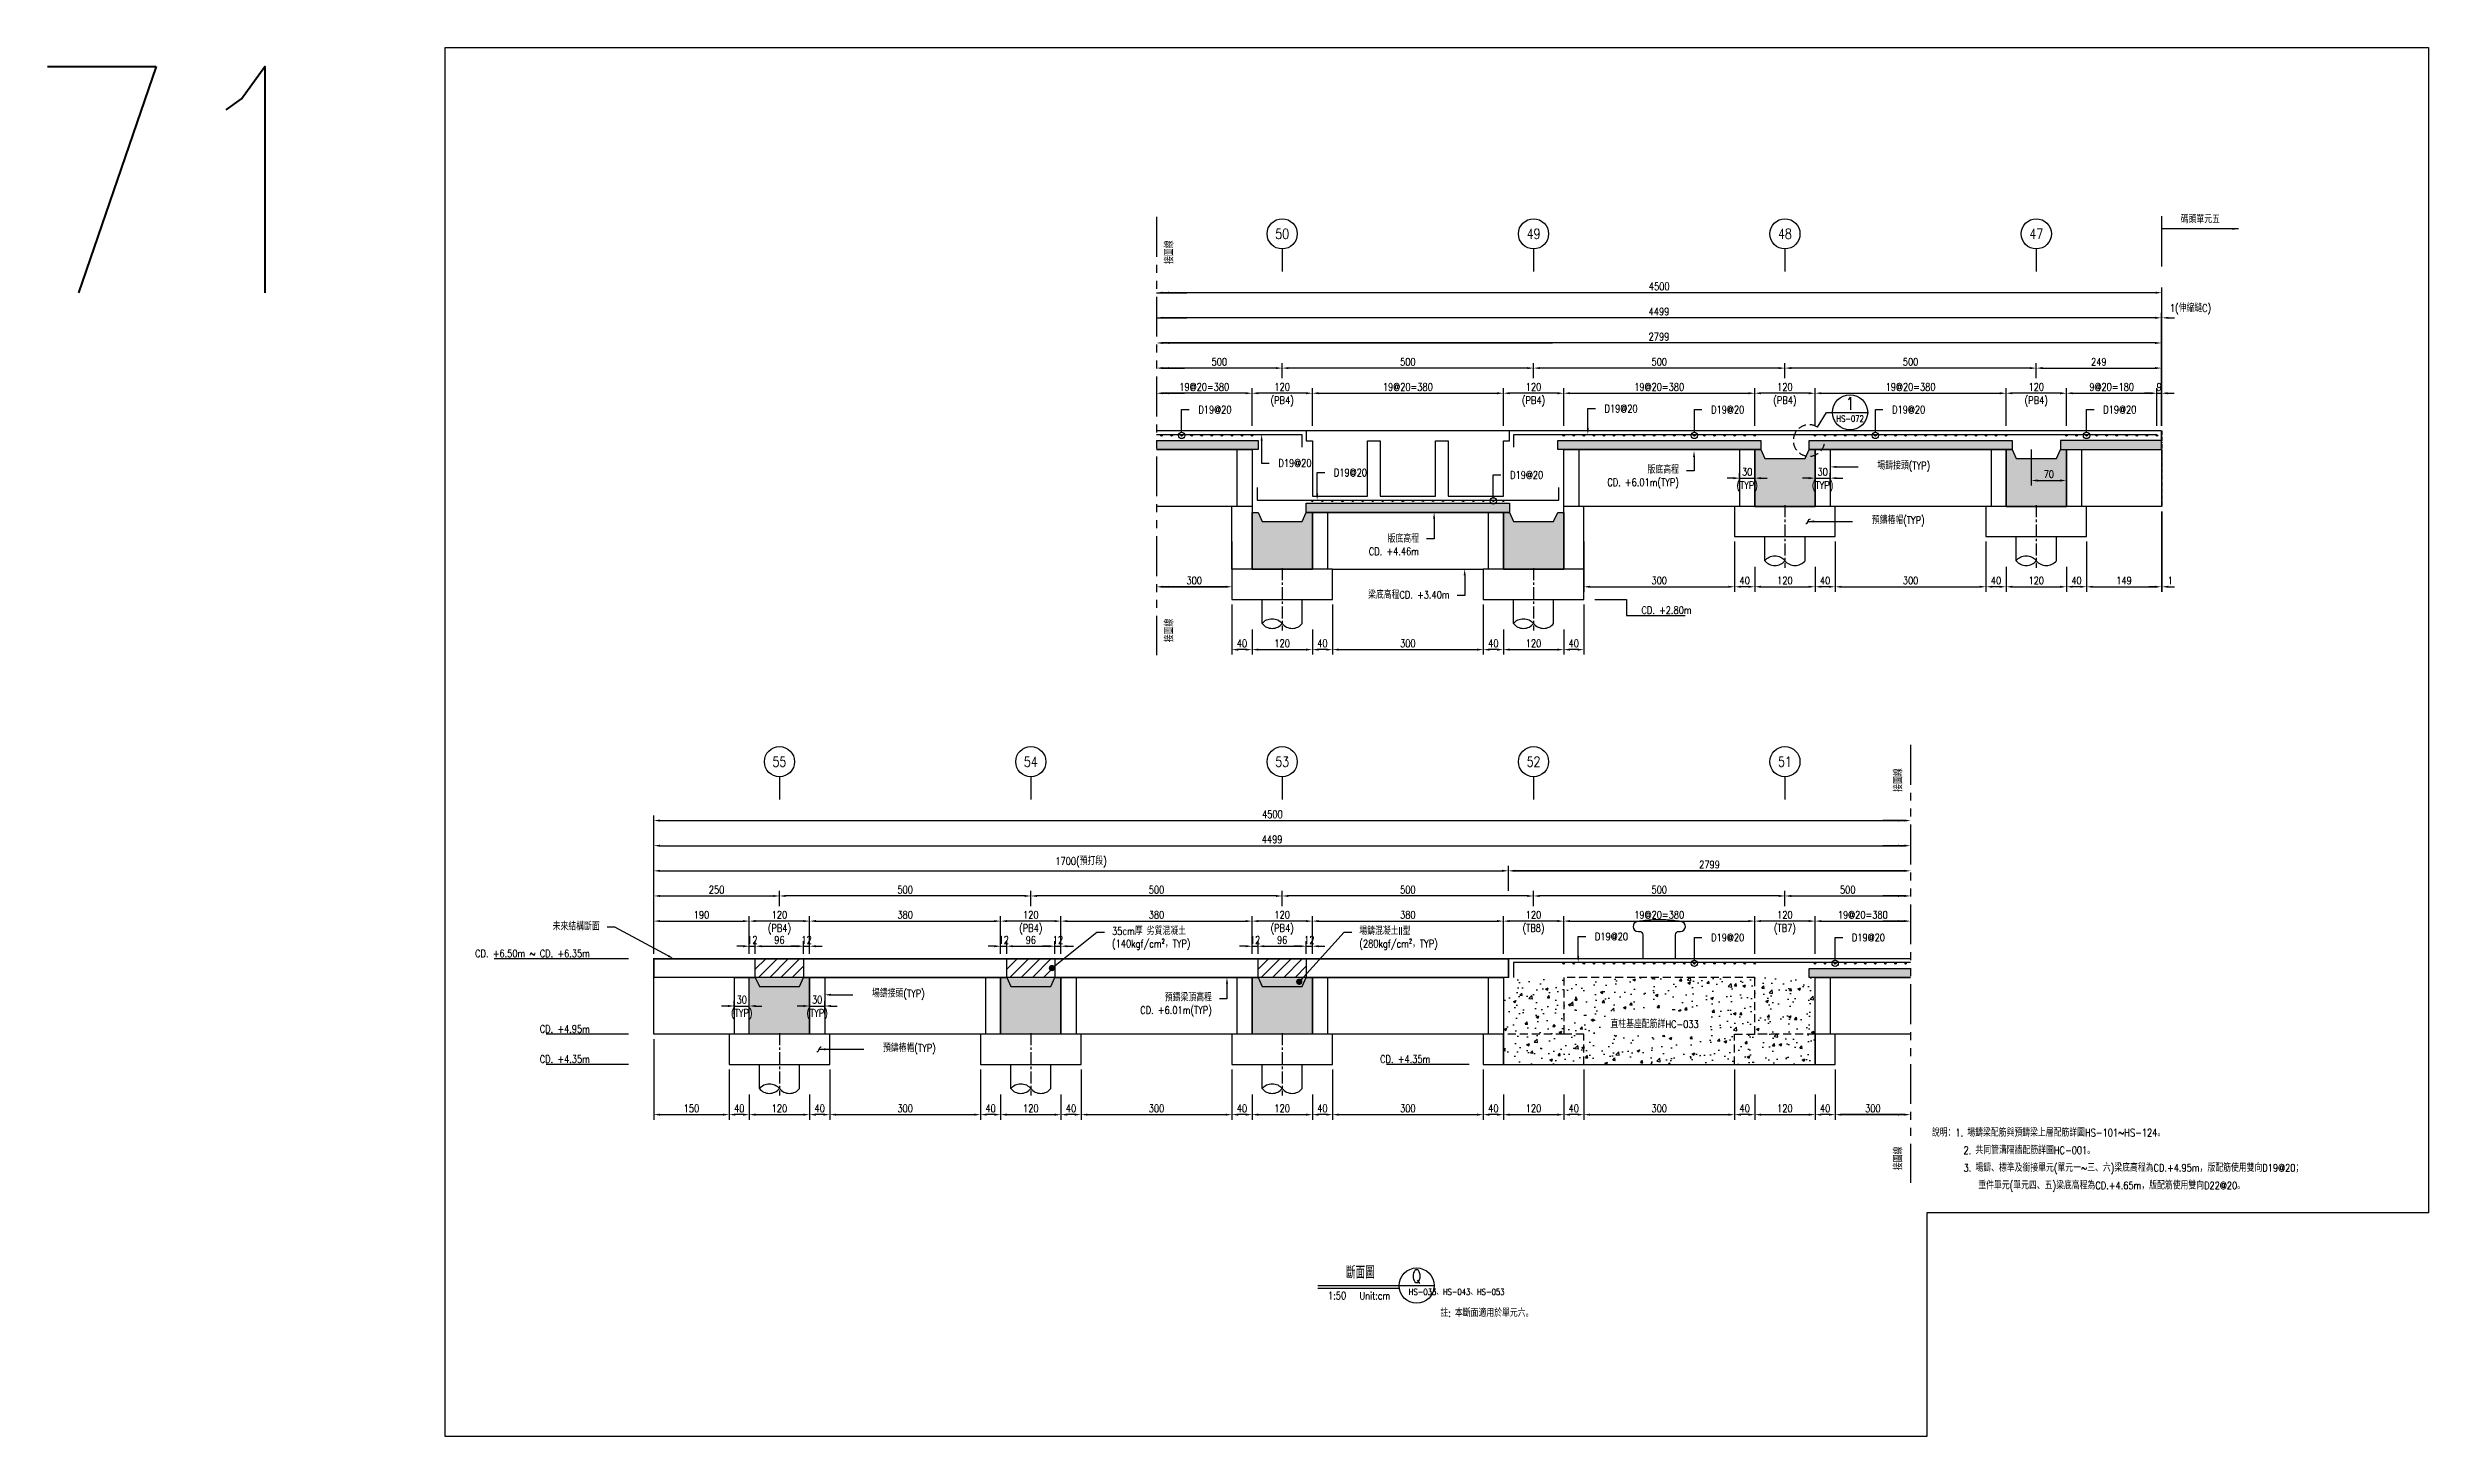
# Model space of a CAD drawing. Extents: x -791 to 13121, y -31587 to 2944.
# Drawn here: x -791 to 3945, y -27625 to -24862 of the extents above; entities that cross this region are included whole.
import ezdxf
from ezdxf import colors
from ezdxf.entities.mleader import LeaderData, LeaderLine
from ezdxf.enums import TextEntityAlignment as Align
from ezdxf.math import Vec2, Vec3

# ---------------------------------------------------------------- set-up
doc = ezdxf.new("R2010")
doc.units = 0
doc.header["$LTSCALE"] = 0.05
for name, pattern in [('CENTER', [50.8, 31.75, -6.35, 6.35, -6.35]), ('DASHED', [19.05, 12.7, -6.35]), ('HIDDEN', [9.525, 6.35, -3.175]), ('PHANTOM', [63.5, 31.75, -6.35, 6.35, -6.35, 6.35, -6.35])]:
    doc.linetypes.add(name, pattern=pattern)
doc.layers.get('0').update_dxf_attribs({"linetype": 'CONTINUOUS'})
doc.layers.get('Defpoints').update_dxf_attribs({"linetype": 'CONTINUOUS'})
for name, color, linetype in [('HB_0', 7, 'CONTINUOUS'), ('HB_DIM', 1, 'CONTINUOUS'), ('HB_ReBar', 3, 'CONTINUOUS'), ('HB_SYMBOLS', 7, 'CONTINUOUS'), ('HB_TXT_CTEXT', 2, 'CONTINUOUS'), ('底圖', 7, 'CONTINUOUS'), ('預鑄梁', 4, 'CONTINUOUS'), ('預鑄版_HATCH', 253, 'CONTINUOUS')]:
    doc.layers.add(name, color=color, linetype=linetype)
doc.styles.get("Standard").update_dxf_attribs({"font": 'ROMANS.shx', "width": 0.8, "bigfont": 'lchinap.shx'})
doc.dimstyles.new('50cm', dxfattribs={"dimscale": 5, "dimtxt": 3, "dimasz": 2.5, "dimexe": 2, "dimexo": 2, "dimgap": 1, "dimtad": 1, "dimdsep": 46, "dimtxsty": 'Standard', "dimcen": 0, "dimclrt": 2, "dimadec": 0, "dimazin": 0, "dimtfac": 1, "dimtix": 1, "dimtmove": 2, "dimatfit": 3, "dimfxl": 0, "dimtolj": 1, "dimtzin": 0, "dimarcsym": 0})

msp = doc.modelspace()

# ---------------------------------------------------------------- texts
at = {"layer": 'HB_0', "color": 2, "linetype": 'Continuous', "width": 0.8}
for s, p in [('1:50', (1774.283, -27345)), ('Unit:cm', (1849.337, -27345))]:
    msp.add_text(s, height=15, dxfattribs=at).set_placement(p, align=Align.MIDDLE)
msp.add_text('註: 本斷面適用於單元六。', height=15, dxfattribs=at).set_placement((1979.731, -27379.528), align=Align.MIDDLE_LEFT)
at = {"layer": 'HB_0', "color": 2, "insert": (-837.047, -24900.311), "char_height": 450, "attachment_point": 1}
msp.add_mtext_dynamic_manual_height_columns('71', width=707.24433, gutter_width=225, heights=[0], dxfattribs=at)
at = {"layer": 'HB_TXT_CTEXT', "color": 3, "linetype": 'Continuous', "width": 0.8}
msp.add_text('斷面圖', height=25.0001, dxfattribs=at).set_placement((1820.476, -27297.5), align=Align.MIDDLE)

# ---------------------------------------------------------------- blocks, each defined once
blk = doc.blocks.new('說明')
at = {"layer": 'HB_0', "color": 2, "width": 0.8}
for s, p in [('說明：1. 場鑄梁配筋與預鑄梁上層配筋詳圖HS-101~HS-124。', (-838, 159.1)), ('2. 共同管溝隔牆配筋詳圖HC-001。', (-775.1, 124.1))]:
    blk.add_text(s, height=15, dxfattribs=at).set_placement(p, align=Align.MIDDLE_LEFT)
at = {"layer": 'HB_0', "color": 2, "linetype": 'Continuous', "width": 0.8}
for s, p in [('3. 場鑄、標準及銜接單元(單元一~三、六)梁底高程為CD.+4.95m，版配筋使用雙向D19@20；', (-775.1, 89.1)), ('重件單元(單元四、五)梁底高程為CD.+4.65m，版配筋使用雙向D22@20。', (-745.8, 54.1))]:
    blk.add_text(s, height=15, dxfattribs=at).set_placement(p, align=Align.MIDDLE_LEFT)
blk = doc.blocks.new('CA')
at = {"layer": 'HB_SYMBOLS', "color": 3, "linetype": 'Continuous'}
blk.add_line((0, 0), (14, 0), dxfattribs=at)
at = {"layer": 'HB_SYMBOLS', "color": 4, "linetype": 'Continuous'}
blk.add_circle((7, 0), 7, dxfattribs=at)
at = {"layer": 'HB_SYMBOLS', "color": 3, "linetype": 'Continuous', "width": 0.8}
blk.add_attdef('A', text='', height=5, dxfattribs=at).set_placement((7, 3.5), align=Align.MIDDLE)
at = {"layer": 'HB_SYMBOLS', "color": 1, "linetype": 'Continuous', "width": 0.8}
blk.add_attdef('HB2002', text='', height=2.5, dxfattribs=at).set_placement((7, -2.5), align=Align.MIDDLE)
blk = doc.blocks.new('_None')
blk = doc.blocks.new('*D2278')
at = {"layer": 'Defpoints', "color": 0}
for p in [(0, 375), (-2500, 171.2), (0, 150)]:
    blk.add_point(p, dxfattribs=at)
at = {"layer": 'HB_DIM', "color": 0, "lineweight": -2}
for p, q in [((-2500, 181.2), (-2500, 385)), ((-2487.5, 375), (-12.5, 375))]:
    blk.add_line(p, q, dxfattribs=at)
at = {"layer": 'HB_DIM', "color": 0}
for points in [[(-2487.5, 377.1), (-2487.5, 372.9), (-2500, 375)], [(-12.5, 377.1), (-12.5, 372.9), (0, 375)]]:
    blk.add_solid(points, dxfattribs=at)
at = {"layer": 'HB_DIM', "color": 2, "insert": (-1270, 387.5), "char_height": 15, "attachment_point": 5}
blk.add_mtext('\\A1;4499', dxfattribs=at)
blk = doc.blocks.new('*D2279')
at = {"layer": 'Defpoints', "color": 0}
for p in [(0, 425), (-2500, 171.2), (0, 150)]:
    blk.add_point(p, dxfattribs=at)
at = {"layer": 'HB_DIM', "color": 0, "lineweight": -2}
for p, q in [((-2500, 181.2), (-2500, 435)), ((-2487.5, 425), (-12.5, 425))]:
    blk.add_line(p, q, dxfattribs=at)
at = {"layer": 'HB_DIM', "color": 0}
for points in [[(-2487.5, 427.1), (-2487.5, 422.9), (-2500, 425)], [(-12.5, 427.1), (-12.5, 422.9), (0, 425)]]:
    blk.add_solid(points, dxfattribs=at)
at = {"layer": 'HB_DIM', "color": 2, "insert": (-1269.5, 437.5), "char_height": 15, "attachment_point": 5}
blk.add_mtext('\\A1;4500', dxfattribs=at)
blk = doc.blocks.new('*D2280')
at = {"layer": 'Defpoints', "color": 0}
for p in [(-2310, 225), (-2500, 171.2), (-2310, 150)]:
    blk.add_point(p, dxfattribs=at)
at = {"layer": 'HB_DIM', "color": 0, "lineweight": -2}
for p, q in [((-2500, 181.2), (-2500, 235)), ((-2487.5, 225), (-2322.5, 225)), ((-2310, 160), (-2310, 235))]:
    blk.add_line(p, q, dxfattribs=at)
at = {"layer": 'HB_DIM', "color": 0}
for points in [[(-2487.5, 227.1), (-2487.5, 222.9), (-2500, 225)], [(-2322.5, 227.1), (-2322.5, 222.9), (-2310, 225)]]:
    blk.add_solid(points, dxfattribs=at)
at = {"layer": 'HB_DIM', "color": 2, "insert": (-2405, 237.5), "char_height": 15, "attachment_point": 5}
blk.add_mtext('\\A1;190', dxfattribs=at)
blk = doc.blocks.new('預鑄樁帽2x2')
at = {"layer": 'HB_0'}
blk.add_lwpolyline([(-100, 0), (100, 0), (100, 60), (-100, 60)], close=True, dxfattribs=at)
blk = doc.blocks.new('gr_t')
at = {"layer": 'HB_SYMBOLS', "color": 4, "linetype": 'Continuous'}
blk.add_line((0, -6), (0, -15), dxfattribs=at)
blk.add_circle((0, 0), 6, dxfattribs=at)
at = {"layer": 'HB_SYMBOLS', "color": 4, "linetype": 'Continuous', "width": 0.8}
blk.add_attdef('A', text='', height=4.5, dxfattribs=at).set_placement((0, 0), align=Align.MIDDLE)
blk = doc.blocks.new('*D2281')
at = {"layer": 'Defpoints', "color": 0}
for p in [(-310, 225), (-690, 150), (-310, 150)]:
    blk.add_point(p, dxfattribs=at)
at = {"layer": 'HB_DIM', "color": 0, "lineweight": -2}
for p, q in [((-690, 160), (-690, 235)), ((-677.5, 225), (-322.5, 225)), ((-310, 160), (-310, 235))]:
    blk.add_line(p, q, dxfattribs=at)
at = {"layer": 'HB_DIM', "color": 0}
for points in [[(-677.5, 227.1), (-677.5, 222.9), (-690, 225)], [(-322.5, 227.1), (-322.5, 222.9), (-310, 225)]]:
    blk.add_solid(points, dxfattribs=at)
at = {"layer": 'HB_DIM', "color": 2, "insert": (-500, 237.5), "char_height": 15, "attachment_point": 5}
blk.add_mtext('\\A1;19@20=380', dxfattribs=at)
blk = doc.blocks.new('*D2282')
at = {"layer": 'Defpoints', "color": 0}
for p in [(-810, 225), (-1190, 150), (-810, 150)]:
    blk.add_point(p, dxfattribs=at)
at = {"layer": 'HB_DIM', "color": 0, "lineweight": -2}
for p, q in [((-1190, 160), (-1190, 235)), ((-1177.5, 225), (-822.5, 225)), ((-810, 160), (-810, 235))]:
    blk.add_line(p, q, dxfattribs=at)
at = {"layer": 'HB_DIM', "color": 0}
for points in [[(-1177.5, 227.1), (-1177.5, 222.9), (-1190, 225)], [(-822.5, 227.1), (-822.5, 222.9), (-810, 225)]]:
    blk.add_solid(points, dxfattribs=at)
at = {"layer": 'HB_DIM', "color": 2, "insert": (-1000, 237.5), "char_height": 15, "attachment_point": 5}
blk.add_mtext('\\A1;380', dxfattribs=at)
blk = doc.blocks.new('*D2283')
at = {"layer": 'Defpoints', "color": 0}
for p in [(-1310, 225), (-1690, 186.6), (-1310, 150)]:
    blk.add_point(p, dxfattribs=at)
at = {"layer": 'HB_DIM', "color": 0, "lineweight": -2}
for p, q in [((-1690, 196.6), (-1690, 235)), ((-1677.5, 225), (-1322.5, 225)), ((-1310, 160), (-1310, 235))]:
    blk.add_line(p, q, dxfattribs=at)
at = {"layer": 'HB_DIM', "color": 0}
for points in [[(-1677.5, 227.1), (-1677.5, 222.9), (-1690, 225)], [(-1322.5, 227.1), (-1322.5, 222.9), (-1310, 225)]]:
    blk.add_solid(points, dxfattribs=at)
at = {"layer": 'HB_DIM', "color": 2, "insert": (-1500, 237.5), "char_height": 15, "attachment_point": 5}
blk.add_mtext('\\A1;380', dxfattribs=at)
blk = doc.blocks.new('*D2284')
at = {"layer": 'Defpoints', "color": 0}
for p in [(-1810, 225), (-2190, 150), (-1810, 150)]:
    blk.add_point(p, dxfattribs=at)
at = {"layer": 'HB_DIM', "color": 0, "lineweight": -2}
for p, q in [((-2190, 160), (-2190, 235)), ((-2177.5, 225), (-1822.5, 225)), ((-1810, 160), (-1810, 235))]:
    blk.add_line(p, q, dxfattribs=at)
at = {"layer": 'HB_DIM', "color": 0}
for points in [[(-2177.5, 227.1), (-2177.5, 222.9), (-2190, 225)], [(-1822.5, 227.1), (-1822.5, 222.9), (-1810, 225)]]:
    blk.add_solid(points, dxfattribs=at)
at = {"layer": 'HB_DIM', "color": 2, "insert": (-2000, 237.5), "char_height": 15, "attachment_point": 5}
blk.add_mtext('\\A1;380', dxfattribs=at)
blk = doc.blocks.new('ReBarPoint')
at = {"layer": 'HB_0'}
h = blk.add_hatch(color=0, dxfattribs=at)
h.dxf.hatch_style = 1
edge = h.paths.add_edge_path()
edge.add_arc((0, 0), 1.5, 0, 360)
at = {"layer": 'HB_ReBar', "color": 0}
blk.add_circle((0, 0), 1.5, dxfattribs=at)
blk = doc.blocks.new('_DotBlank')
at = {"color": 0, "linetype": 'ByBlock', "lineweight": -2}
blk.add_line((-0.5, 0), (-1, 0), dxfattribs=at)
blk.add_circle((0, 0), 0.5, dxfattribs=at)
blk = doc.blocks.new('*D2285')
at = {"layer": 'Defpoints', "color": 0}
for p in [(0, 225), (0, 225), (-190, 150)]:
    blk.add_point(p, dxfattribs=at)
at = {"layer": 'HB_DIM', "color": 0, "lineweight": -2}
for p, q in [((-190, 160), (-190, 235)), ((-177.5, 225), (-12.5, 225))]:
    blk.add_line(p, q, dxfattribs=at)
at = {"layer": 'HB_DIM', "color": 0}
for points in [[(-177.5, 227.1), (-177.5, 222.9), (-190, 225)], [(-12.5, 227.1), (-12.5, 222.9), (0, 225)]]:
    blk.add_solid(points, dxfattribs=at)
at = {"layer": 'HB_DIM', "color": 2, "insert": (-95, 237.5), "char_height": 15, "attachment_point": 5}
blk.add_mtext('\\A1;19@20=380', dxfattribs=at)
blk = doc.blocks.new('*D2286')
at = {"layer": 'Defpoints', "color": 0}
for p in [(-2310, 56.1), (-2340, 30), (-2310, 30)]:
    blk.add_point(p, dxfattribs=at)
at = {"layer": 'HB_DIM', "color": 0, "lineweight": -2}
for p, q in [((-2352.5, 56.1), (-2365, 56.1)), ((-2340, 40), (-2340, 66.1)), ((-2340, 56.1), (-2310, 56.1)), ((-2310, 40), (-2310, 66.1)), ((-2297.5, 56.1), (-2285, 56.1))]:
    blk.add_line(p, q, dxfattribs=at)
at = {"layer": 'HB_DIM', "color": 0}
for points in [[(-2352.5, 58.2), (-2352.5, 54), (-2340, 56.1)], [(-2297.5, 58.2), (-2297.5, 54), (-2310, 56.1)]]:
    blk.add_solid(points, dxfattribs=at)
at = {"layer": 'HB_DIM', "color": 2, "char_height": 15, "attachment_point": 5}
for s, insert in [('\\A1;(TYP)', (-2325, 39.6)), ('\\A1;30', (-2325, 68.6))]:
    blk.add_mtext(s, dxfattribs=dict(at, insert=insert))
blk = doc.blocks.new('*D2287')
at = {"layer": 'Defpoints', "color": 0}
for p in [(-2160, 56.1), (-2190, 30), (-2160, 30)]:
    blk.add_point(p, dxfattribs=at)
at = {"layer": 'HB_DIM', "color": 0, "lineweight": -2}
for p, q in [((-2202.5, 56.1), (-2215, 56.1)), ((-2190, 40), (-2190, 66.1)), ((-2190, 56.1), (-2160, 56.1)), ((-2160, 40), (-2160, 66.1)), ((-2147.5, 56.1), (-2135, 56.1))]:
    blk.add_line(p, q, dxfattribs=at)
at = {"layer": 'HB_DIM', "color": 0}
for points in [[(-2202.5, 58.2), (-2202.5, 54), (-2190, 56.1)], [(-2147.5, 58.2), (-2147.5, 54), (-2160, 56.1)]]:
    blk.add_solid(points, dxfattribs=at)
at = {"layer": 'HB_DIM', "color": 2, "char_height": 15, "attachment_point": 5}
for s, insert in [('\\A1;(TYP)', (-2175, 39.6)), ('\\A1;30', (-2175, 68.6))]:
    blk.add_mtext(s, dxfattribs=dict(at, insert=insert))
blk = doc.blocks.new('PB2')
at = {"layer": 'HB_0'}
h = blk.add_hatch(color=253, dxfattribs=at)
h.dxf.hatch_style = 1
h.paths.add_polyline_path([(0, 0), (0, 113), (12, 113), (20, 95), (100, 95), (108, 113), (120, 113), (120, 0)])
at = {"layer": '預鑄梁'}
blk.add_lwpolyline([(0, 0), (0, 113), (12, 113), (20, 95), (100, 95), (108, 113), (120, 113), (120, 0), (0, 0)], dxfattribs=at)
blk = doc.blocks.new('*D2288')
at = {"layer": 'Defpoints', "color": 0}
for p in [(-800, 325), (-800, 275), (-2500, 171.2)]:
    blk.add_point(p, dxfattribs=at)
at = {"layer": 'HB_DIM', "color": 0, "lineweight": -2}
for p, q in [((-2500, 181.2), (-2500, 335)), ((-800, 285), (-800, 335)), ((-2487.5, 325), (-812.5, 325))]:
    blk.add_line(p, q, dxfattribs=at)
at = {"layer": 'HB_DIM', "color": 0}
for points in [[(-2487.5, 327.1), (-2487.5, 322.9), (-2500, 325)], [(-812.5, 327.1), (-812.5, 322.9), (-800, 325)]]:
    blk.add_solid(points, dxfattribs=at)
at = {"layer": 'HB_DIM', "color": 2, "insert": (-1650, 341.9), "char_height": 15, "attachment_point": 5}
blk.add_mtext('\\A1;1700(預打段)', dxfattribs=at)
blk = doc.blocks.new('*D2289')
at = {"layer": 'Defpoints', "color": 0}
for p in [(0, 325), (-800, 275), (0, 275)]:
    blk.add_point(p, dxfattribs=at)
at = {"layer": 'HB_DIM', "color": 0, "lineweight": -2}
for p, q in [((-800, 285), (-800, 335)), ((-787.5, 325), (-12.5, 325))]:
    blk.add_line(p, q, dxfattribs=at)
at = {"layer": 'HB_DIM', "color": 0}
for points in [[(-787.5, 327.1), (-787.5, 322.9), (-800, 325)], [(-12.5, 327.1), (-12.5, 322.9), (0, 325)]]:
    blk.add_solid(points, dxfattribs=at)
at = {"layer": 'HB_DIM', "color": 2, "insert": (-400, 337.5), "char_height": 15, "attachment_point": 5}
blk.add_mtext('\\A1;2799', dxfattribs=at)
blk = doc.blocks.new('_Dot')
at = {"color": 0, "linetype": 'ByBlock', "lineweight": -2}
blk.add_line((-0.5, 0), (-1, 0), dxfattribs=at)
at = {"color": 0, "linetype": 'ByBlock', "const_width": 0.5}
blk.add_lwpolyline([(-0.25, 0, 1), (0.25, 0, 1)], format="xyb", close=True, dxfattribs=at)
blk = doc.blocks.new('*D2290')
at = {"layer": 'Defpoints', "color": 0}
for p in [(-2310, 150), (-2298, 175), (-2298, 150)]:
    blk.add_point(p, dxfattribs=at)
at = {"layer": 'HB_DIM', "color": 0, "lineweight": -2}
for p, q in [((-2322.5, 175), (-2335, 175)), ((-2310, 160), (-2310, 185)), ((-2310, 175), (-2298, 175)), ((-2298, 160), (-2298, 185)), ((-2285.5, 175), (-2273, 175))]:
    blk.add_line(p, q, dxfattribs=at)
at = {"layer": 'HB_DIM', "color": 0}
for points in [[(-2322.5, 177.1), (-2322.5, 172.9), (-2310, 175)], [(-2285.5, 177.1), (-2285.5, 172.9), (-2298, 175)]]:
    blk.add_solid(points, dxfattribs=at)
at = {"layer": 'HB_DIM', "color": 2, "insert": (-2304, 187.5), "char_height": 15, "attachment_point": 5}
blk.add_mtext('\\A1;12', dxfattribs=at)
blk = doc.blocks.new('*D2291')
at = {"layer": 'Defpoints', "color": 0}
for p in [(-2298, 150), (-2202, 175), (-2202, 150)]:
    blk.add_point(p, dxfattribs=at)
at = {"layer": 'HB_DIM', "color": 0, "lineweight": -2}
for p, q in [((-2298, 160), (-2298, 185)), ((-2285.5, 175), (-2214.5, 175)), ((-2202, 160), (-2202, 185))]:
    blk.add_line(p, q, dxfattribs=at)
at = {"layer": 'HB_DIM', "color": 0}
for points in [[(-2285.5, 177.1), (-2285.5, 172.9), (-2298, 175)], [(-2214.5, 177.1), (-2214.5, 172.9), (-2202, 175)]]:
    blk.add_solid(points, dxfattribs=at)
at = {"layer": 'HB_DIM', "color": 2, "insert": (-2250, 187.5), "char_height": 15, "attachment_point": 5}
blk.add_mtext('\\A1;96', dxfattribs=at)
blk = doc.blocks.new('*D2292')
at = {"layer": 'Defpoints', "color": 0}
for p in [(-2202, 150), (-2190, 175), (-2190, 150)]:
    blk.add_point(p, dxfattribs=at)
at = {"layer": 'HB_DIM', "color": 0, "lineweight": -2}
for p, q in [((-2214.5, 175), (-2227, 175)), ((-2202, 160), (-2202, 185)), ((-2202, 175), (-2190, 175)), ((-2190, 160), (-2190, 185)), ((-2177.5, 175), (-2165, 175))]:
    blk.add_line(p, q, dxfattribs=at)
at = {"layer": 'HB_DIM', "color": 0}
for points in [[(-2214.5, 177.1), (-2214.5, 172.9), (-2202, 175)], [(-2177.5, 177.1), (-2177.5, 172.9), (-2190, 175)]]:
    blk.add_solid(points, dxfattribs=at)
at = {"layer": 'HB_DIM', "color": 2, "insert": (-2196, 187.5), "char_height": 15, "attachment_point": 5}
blk.add_mtext('\\A1;12', dxfattribs=at)
blk = doc.blocks.new('*D2293')
at = {"layer": 'Defpoints', "color": 0}
for p in [(-1810, 150), (-1798, 175), (-1798, 150)]:
    blk.add_point(p, dxfattribs=at)
at = {"layer": 'HB_DIM', "color": 0, "lineweight": -2}
for p, q in [((-1822.5, 175), (-1835, 175)), ((-1810, 160), (-1810, 185)), ((-1810, 175), (-1798, 175)), ((-1798, 160), (-1798, 185)), ((-1785.5, 175), (-1773, 175))]:
    blk.add_line(p, q, dxfattribs=at)
at = {"layer": 'HB_DIM', "color": 0}
for points in [[(-1822.5, 177.1), (-1822.5, 172.9), (-1810, 175)], [(-1785.5, 177.1), (-1785.5, 172.9), (-1798, 175)]]:
    blk.add_solid(points, dxfattribs=at)
at = {"layer": 'HB_DIM', "color": 2, "insert": (-1804, 187.5), "char_height": 15, "attachment_point": 5}
blk.add_mtext('\\A1;12', dxfattribs=at)
blk = doc.blocks.new('*D2294')
at = {"layer": 'Defpoints', "color": 0}
for p in [(-1798, 150), (-1702, 175), (-1702, 150)]:
    blk.add_point(p, dxfattribs=at)
at = {"layer": 'HB_DIM', "color": 0, "lineweight": -2}
for p, q in [((-1798, 160), (-1798, 185)), ((-1785.5, 175), (-1714.5, 175)), ((-1702, 160), (-1702, 185))]:
    blk.add_line(p, q, dxfattribs=at)
at = {"layer": 'HB_DIM', "color": 0}
for points in [[(-1785.5, 177.1), (-1785.5, 172.9), (-1798, 175)], [(-1714.5, 177.1), (-1714.5, 172.9), (-1702, 175)]]:
    blk.add_solid(points, dxfattribs=at)
at = {"layer": 'HB_DIM', "color": 2, "insert": (-1750, 187.5), "char_height": 15, "attachment_point": 5}
blk.add_mtext('\\A1;96', dxfattribs=at)
blk = doc.blocks.new('*D2295')
at = {"layer": 'Defpoints', "color": 0}
for p in [(-1702, 150), (-1690, 175), (-1690, 150)]:
    blk.add_point(p, dxfattribs=at)
at = {"layer": 'HB_DIM', "color": 0, "lineweight": -2}
for p, q in [((-1714.5, 175), (-1727, 175)), ((-1702, 160), (-1702, 185)), ((-1702, 175), (-1690, 175)), ((-1690, 160), (-1690, 185)), ((-1677.5, 175), (-1665, 175))]:
    blk.add_line(p, q, dxfattribs=at)
at = {"layer": 'HB_DIM', "color": 0}
for points in [[(-1714.5, 177.1), (-1714.5, 172.9), (-1702, 175)], [(-1677.5, 177.1), (-1677.5, 172.9), (-1690, 175)]]:
    blk.add_solid(points, dxfattribs=at)
at = {"layer": 'HB_DIM', "color": 2, "insert": (-1696, 187.5), "char_height": 15, "attachment_point": 5}
blk.add_mtext('\\A1;12', dxfattribs=at)
blk = doc.blocks.new('*D2296')
at = {"layer": 'Defpoints', "color": 0}
for p in [(-1310, 150), (-1298, 175), (-1298, 150)]:
    blk.add_point(p, dxfattribs=at)
at = {"layer": 'HB_DIM', "color": 0, "lineweight": -2}
for p, q in [((-1322.5, 175), (-1335, 175)), ((-1310, 160), (-1310, 185)), ((-1310, 175), (-1298, 175)), ((-1298, 160), (-1298, 185)), ((-1285.5, 175), (-1273, 175))]:
    blk.add_line(p, q, dxfattribs=at)
at = {"layer": 'HB_DIM', "color": 0}
for points in [[(-1322.5, 177.1), (-1322.5, 172.9), (-1310, 175)], [(-1285.5, 177.1), (-1285.5, 172.9), (-1298, 175)]]:
    blk.add_solid(points, dxfattribs=at)
at = {"layer": 'HB_DIM', "color": 2, "insert": (-1304, 187.5), "char_height": 15, "attachment_point": 5}
blk.add_mtext('\\A1;12', dxfattribs=at)
blk = doc.blocks.new('*D2297')
at = {"layer": 'Defpoints', "color": 0}
for p in [(-1298, 150), (-1202, 175), (-1202, 150)]:
    blk.add_point(p, dxfattribs=at)
at = {"layer": 'HB_DIM', "color": 0, "lineweight": -2}
for p, q in [((-1298, 160), (-1298, 185)), ((-1285.5, 175), (-1214.5, 175)), ((-1202, 160), (-1202, 185))]:
    blk.add_line(p, q, dxfattribs=at)
at = {"layer": 'HB_DIM', "color": 0}
for points in [[(-1285.5, 177.1), (-1285.5, 172.9), (-1298, 175)], [(-1214.5, 177.1), (-1214.5, 172.9), (-1202, 175)]]:
    blk.add_solid(points, dxfattribs=at)
at = {"layer": 'HB_DIM', "color": 2, "insert": (-1250, 187.5), "char_height": 15, "attachment_point": 5}
blk.add_mtext('\\A1;96', dxfattribs=at)
blk = doc.blocks.new('*D2298')
at = {"layer": 'Defpoints', "color": 0}
for p in [(-1202, 150), (-1190, 175), (-1190, 150)]:
    blk.add_point(p, dxfattribs=at)
at = {"layer": 'HB_DIM', "color": 0, "lineweight": -2}
for p, q in [((-1214.5, 175), (-1227, 175)), ((-1202, 160), (-1202, 185)), ((-1202, 175), (-1190, 175)), ((-1190, 160), (-1190, 185)), ((-1177.5, 175), (-1165, 175))]:
    blk.add_line(p, q, dxfattribs=at)
at = {"layer": 'HB_DIM', "color": 0}
for points in [[(-1214.5, 177.1), (-1214.5, 172.9), (-1202, 175)], [(-1177.5, 177.1), (-1177.5, 172.9), (-1190, 175)]]:
    blk.add_solid(points, dxfattribs=at)
at = {"layer": 'HB_DIM', "color": 2, "insert": (-1196, 187.5), "char_height": 15, "attachment_point": 5}
blk.add_mtext('\\A1;12', dxfattribs=at)
blk = doc.blocks.new('*D2299')
at = {"layer": 'Defpoints', "color": 0}
for p in [(-2250, 275), (-2250, 245), (-2500, 150)]:
    blk.add_point(p, dxfattribs=at)
at = {"layer": 'HB_DIM', "color": 0, "lineweight": -2}
for p, q in [((-2500, 160), (-2500, 285)), ((-2250, 255), (-2250, 285)), ((-2487.5, 275), (-2262.5, 275))]:
    blk.add_line(p, q, dxfattribs=at)
at = {"layer": 'HB_DIM', "color": 0}
for points in [[(-2487.5, 277.1), (-2487.5, 272.9), (-2500, 275)], [(-2262.5, 277.1), (-2262.5, 272.9), (-2250, 275)]]:
    blk.add_solid(points, dxfattribs=at)
at = {"layer": 'HB_DIM', "color": 2, "insert": (-2375, 287.5), "char_height": 15, "attachment_point": 5}
blk.add_mtext('\\A1;250', dxfattribs=at)
blk = doc.blocks.new('*D2300')
at = {"layer": 'Defpoints', "color": 0}
for p in [(-750, 275), (-750, 245), (-250, 245)]:
    blk.add_point(p, dxfattribs=at)
at = {"layer": 'HB_DIM', "color": 0, "lineweight": -2}
for p, q in [((-750, 255), (-750, 285)), ((-250, 255), (-250, 285)), ((-262.5, 275), (-737.5, 275))]:
    blk.add_line(p, q, dxfattribs=at)
at = {"layer": 'HB_DIM', "color": 0}
for points in [[(-737.5, 277.1), (-737.5, 272.9), (-750, 275)], [(-262.5, 277.1), (-262.5, 272.9), (-250, 275)]]:
    blk.add_solid(points, dxfattribs=at)
at = {"layer": 'HB_DIM', "color": 2, "insert": (-500, 287.5), "char_height": 15, "attachment_point": 5}
blk.add_mtext('\\A1;500', dxfattribs=at)
blk = doc.blocks.new('*D2301')
at = {"layer": 'Defpoints', "color": 0}
for p in [(-1250, 275), (-1250, 245), (-750, 245)]:
    blk.add_point(p, dxfattribs=at)
at = {"layer": 'HB_DIM', "color": 0, "lineweight": -2}
for p, q in [((-1250, 255), (-1250, 285)), ((-750, 255), (-750, 285)), ((-762.5, 275), (-1237.5, 275))]:
    blk.add_line(p, q, dxfattribs=at)
at = {"layer": 'HB_DIM', "color": 0}
for points in [[(-1237.5, 277.1), (-1237.5, 272.9), (-1250, 275)], [(-762.5, 277.1), (-762.5, 272.9), (-750, 275)]]:
    blk.add_solid(points, dxfattribs=at)
at = {"layer": 'HB_DIM', "color": 2, "insert": (-1000, 287.5), "char_height": 15, "attachment_point": 5}
blk.add_mtext('\\A1;500', dxfattribs=at)
blk = doc.blocks.new('*D2302')
at = {"layer": 'Defpoints', "color": 0}
for p in [(-1750, 275), (-1750, 245), (-1250, 245)]:
    blk.add_point(p, dxfattribs=at)
at = {"layer": 'HB_DIM', "color": 0, "lineweight": -2}
for p, q in [((-1750, 255), (-1750, 285)), ((-1250, 255), (-1250, 285)), ((-1262.5, 275), (-1737.5, 275))]:
    blk.add_line(p, q, dxfattribs=at)
at = {"layer": 'HB_DIM', "color": 0}
for points in [[(-1737.5, 277.1), (-1737.5, 272.9), (-1750, 275)], [(-1262.5, 277.1), (-1262.5, 272.9), (-1250, 275)]]:
    blk.add_solid(points, dxfattribs=at)
at = {"layer": 'HB_DIM', "color": 2, "insert": (-1500, 287.5), "char_height": 15, "attachment_point": 5}
blk.add_mtext('\\A1;500', dxfattribs=at)
blk = doc.blocks.new('*D2303')
at = {"layer": 'Defpoints', "color": 0}
for p in [(-2250, 275), (-2250, 245), (-1750, 245)]:
    blk.add_point(p, dxfattribs=at)
at = {"layer": 'HB_DIM', "color": 0, "lineweight": -2}
for p, q in [((-2250, 255), (-2250, 285)), ((-1750, 255), (-1750, 285)), ((-1762.5, 275), (-2237.5, 275))]:
    blk.add_line(p, q, dxfattribs=at)
at = {"layer": 'HB_DIM', "color": 0}
for points in [[(-2237.5, 277.1), (-2237.5, 272.9), (-2250, 275)], [(-1762.5, 277.1), (-1762.5, 272.9), (-1750, 275)]]:
    blk.add_solid(points, dxfattribs=at)
at = {"layer": 'HB_DIM', "color": 2, "insert": (-2000, 287.5), "char_height": 15, "attachment_point": 5}
blk.add_mtext('\\A1;500', dxfattribs=at)
blk = doc.blocks.new('*D2304')
at = {"layer": 'Defpoints', "color": 0}
for p in [(-250, 245), (0, 275), (0, 275)]:
    blk.add_point(p, dxfattribs=at)
at = {"layer": 'HB_DIM', "color": 0, "lineweight": -2}
for p, q in [((-250, 255), (-250, 285)), ((-237.5, 275), (-12.5, 275))]:
    blk.add_line(p, q, dxfattribs=at)
at = {"layer": 'HB_DIM', "color": 0}
for points in [[(-237.5, 277.1), (-237.5, 272.9), (-250, 275)], [(-12.5, 277.1), (-12.5, 272.9), (0, 275)]]:
    blk.add_solid(points, dxfattribs=at)
at = {"layer": 'HB_DIM', "color": 2, "insert": (-125, 287.5), "char_height": 15, "attachment_point": 5}
blk.add_mtext('\\A1;500', dxfattribs=at)
blk = doc.blocks.new('*D2305')
at = {"layer": 'Defpoints', "color": 0}
for p in [(-2310, 225), (-2310, 150), (-2190, 150)]:
    blk.add_point(p, dxfattribs=at)
at = {"layer": 'HB_DIM', "color": 0, "lineweight": -2}
for p, q in [((-2310, 160), (-2310, 235)), ((-2202.5, 225), (-2297.5, 225)), ((-2190, 160), (-2190, 235))]:
    blk.add_line(p, q, dxfattribs=at)
at = {"layer": 'HB_DIM', "color": 0}
for points in [[(-2297.5, 227.1), (-2297.5, 222.9), (-2310, 225)], [(-2202.5, 227.1), (-2202.5, 222.9), (-2190, 225)]]:
    blk.add_solid(points, dxfattribs=at)
at = {"layer": 'HB_DIM', "color": 2, "char_height": 15, "attachment_point": 5}
for s, insert in [('\\A1;120', (-2250, 237.5)), ('\\A1;(PB4)', (-2250, 208.6))]:
    blk.add_mtext(s, dxfattribs=dict(at, insert=insert))
blk = doc.blocks.new('*D2306')
at = {"layer": 'Defpoints', "color": 0}
for p in [(-1810, 225), (-1810, 150), (-1690, 150)]:
    blk.add_point(p, dxfattribs=at)
at = {"layer": 'HB_DIM', "color": 0, "lineweight": -2}
for p, q in [((-1810, 160), (-1810, 235)), ((-1702.5, 225), (-1797.5, 225)), ((-1690, 160), (-1690, 235))]:
    blk.add_line(p, q, dxfattribs=at)
at = {"layer": 'HB_DIM', "color": 0}
for points in [[(-1797.5, 227.1), (-1797.5, 222.9), (-1810, 225)], [(-1702.5, 227.1), (-1702.5, 222.9), (-1690, 225)]]:
    blk.add_solid(points, dxfattribs=at)
at = {"layer": 'HB_DIM', "color": 2, "char_height": 15, "attachment_point": 5}
for s, insert in [('\\A1;120', (-1750, 237.5)), ('\\A1;(PB4)', (-1750, 208.6))]:
    blk.add_mtext(s, dxfattribs=dict(at, insert=insert))
blk = doc.blocks.new('*D2307')
at = {"layer": 'Defpoints', "color": 0}
for p in [(-1310, 225), (-1310, 150), (-1190, 150)]:
    blk.add_point(p, dxfattribs=at)
at = {"layer": 'HB_DIM', "color": 0, "lineweight": -2}
for p, q in [((-1310, 160), (-1310, 235)), ((-1202.5, 225), (-1297.5, 225)), ((-1190, 160), (-1190, 235))]:
    blk.add_line(p, q, dxfattribs=at)
at = {"layer": 'HB_DIM', "color": 0}
for points in [[(-1297.5, 227.1), (-1297.5, 222.9), (-1310, 225)], [(-1202.5, 227.1), (-1202.5, 222.9), (-1190, 225)]]:
    blk.add_solid(points, dxfattribs=at)
at = {"layer": 'HB_DIM', "color": 2, "char_height": 15, "attachment_point": 5}
for s, insert in [('\\A1;120', (-1250, 237.5)), ('\\A1;(PB4)', (-1250, 208.6))]:
    blk.add_mtext(s, dxfattribs=dict(at, insert=insert))
blk = doc.blocks.new('*D2308')
at = {"layer": 'Defpoints', "color": 0}
for p in [(-810, 225), (-810, 150), (-690, 150)]:
    blk.add_point(p, dxfattribs=at)
at = {"layer": 'HB_DIM', "color": 0, "lineweight": -2}
for p, q in [((-810, 160), (-810, 235)), ((-702.5, 225), (-797.5, 225)), ((-690, 160), (-690, 235))]:
    blk.add_line(p, q, dxfattribs=at)
at = {"layer": 'HB_DIM', "color": 0}
for points in [[(-797.5, 227.1), (-797.5, 222.9), (-810, 225)], [(-702.5, 227.1), (-702.5, 222.9), (-690, 225)]]:
    blk.add_solid(points, dxfattribs=at)
at = {"layer": 'HB_DIM', "color": 2, "char_height": 15, "attachment_point": 5}
for s, insert in [('\\A1;120', (-750, 237.5)), ('\\A1;(TB8)', (-750, 208.6))]:
    blk.add_mtext(s, dxfattribs=dict(at, insert=insert))
blk = doc.blocks.new('*D2309')
at = {"layer": 'Defpoints', "color": 0}
for p in [(-310, 225), (-310, 150), (-190, 150)]:
    blk.add_point(p, dxfattribs=at)
at = {"layer": 'HB_DIM', "color": 0, "lineweight": -2}
for p, q in [((-310, 160), (-310, 235)), ((-202.5, 225), (-297.5, 225)), ((-190, 160), (-190, 235))]:
    blk.add_line(p, q, dxfattribs=at)
at = {"layer": 'HB_DIM', "color": 0}
for points in [[(-297.5, 227.1), (-297.5, 222.9), (-310, 225)], [(-202.5, 227.1), (-202.5, 222.9), (-190, 225)]]:
    blk.add_solid(points, dxfattribs=at)
at = {"layer": 'HB_DIM', "color": 2, "char_height": 15, "attachment_point": 5}
for s, insert in [('\\A1;120', (-250, 237.5)), ('\\A1;(TB7)', (-250, 208.6))]:
    blk.add_mtext(s, dxfattribs=dict(at, insert=insert))
blk = doc.blocks.new('80cm直樁')
at = {"layer": 'HB_0', "linetype": 'Continuous'}
for p, q in [((-40, -48.1), (-40, 0)), ((40, -48.1), (40, 0))]:
    blk.add_line(p, q, dxfattribs=at)
for points in [[(-40, -48.1, -0.48), (0, -48.1, 0.48), (40, -48.1, 0.48)], [(-40, -48.1, 0.48), (0, -48.1, 0.48)]]:
    blk.add_lwpolyline(points, format="xyb", dxfattribs=at)
at = {"layer": 'HB_DIM', "color": 1, "linetype": 'CENTER', "ltscale": 15}
blk.add_line((0, 62.2), (0, -62.2), dxfattribs=at)
blk = doc.blocks.new('*D2310')
at = {"layer": 'Defpoints', "color": 0}
for p in [(-650, -60), (-350, -60), (-350, -160)]:
    blk.add_point(p, dxfattribs=at)
at = {"layer": 'HB_DIM', "color": 0, "lineweight": -2}
for p, q in [((-650, -70), (-650, -170)), ((-350, -70), (-350, -170)), ((-637.5, -160), (-362.5, -160))]:
    blk.add_line(p, q, dxfattribs=at)
at = {"layer": 'HB_DIM', "color": 0}
for points in [[(-637.5, -157.9), (-637.5, -162.1), (-650, -160)], [(-362.5, -157.9), (-362.5, -162.1), (-350, -160)]]:
    blk.add_solid(points, dxfattribs=at)
at = {"layer": 'HB_DIM', "color": 2, "insert": (-500, -147.5), "char_height": 15, "attachment_point": 5}
blk.add_mtext('\\A1;300', dxfattribs=at)
blk = doc.blocks.new('*D2311')
at = {"layer": 'Defpoints', "color": 0}
for p in [(-1650, -60), (-1350, -60), (-1350, -160)]:
    blk.add_point(p, dxfattribs=at)
at = {"layer": 'HB_DIM', "color": 0, "lineweight": -2}
for p, q in [((-1650, -70), (-1650, -170)), ((-1350, -70), (-1350, -170)), ((-1637.5, -160), (-1362.5, -160))]:
    blk.add_line(p, q, dxfattribs=at)
at = {"layer": 'HB_DIM', "color": 0}
for points in [[(-1637.5, -157.9), (-1637.5, -162.1), (-1650, -160)], [(-1362.5, -157.9), (-1362.5, -162.1), (-1350, -160)]]:
    blk.add_solid(points, dxfattribs=at)
at = {"layer": 'HB_DIM', "color": 2, "insert": (-1500, -147.5), "char_height": 15, "attachment_point": 5}
blk.add_mtext('\\A1;300', dxfattribs=at)
blk = doc.blocks.new('*D2312')
at = {"layer": 'Defpoints', "color": 0}
for p in [(-2150, -60), (-1850, -60), (-1850, -160)]:
    blk.add_point(p, dxfattribs=at)
at = {"layer": 'HB_DIM', "color": 0, "lineweight": -2}
for p, q in [((-2150, -70), (-2150, -170)), ((-1850, -70), (-1850, -170)), ((-2137.5, -160), (-1862.5, -160))]:
    blk.add_line(p, q, dxfattribs=at)
at = {"layer": 'HB_DIM', "color": 0}
for points in [[(-2137.5, -157.9), (-2137.5, -162.1), (-2150, -160)], [(-1862.5, -157.9), (-1862.5, -162.1), (-1850, -160)]]:
    blk.add_solid(points, dxfattribs=at)
at = {"layer": 'HB_DIM', "color": 2, "insert": (-2000, -147.5), "char_height": 15, "attachment_point": 5}
blk.add_mtext('\\A1;300', dxfattribs=at)
blk = doc.blocks.new('*D2313')
at = {"layer": 'Defpoints', "color": 0}
for p in [(-2310, -110), (-2190, -110), (-2190, -160)]:
    blk.add_point(p, dxfattribs=at)
at = {"layer": 'HB_DIM', "color": 0, "lineweight": -2}
for p, q in [((-2310, -120), (-2310, -170)), ((-2190, -120), (-2190, -170)), ((-2297.5, -160), (-2202.5, -160))]:
    blk.add_line(p, q, dxfattribs=at)
at = {"layer": 'HB_DIM', "color": 0}
for points in [[(-2297.5, -157.9), (-2297.5, -162.1), (-2310, -160)], [(-2202.5, -157.9), (-2202.5, -162.1), (-2190, -160)]]:
    blk.add_solid(points, dxfattribs=at)
at = {"layer": 'HB_DIM', "color": 2, "insert": (-2250, -147.5), "char_height": 15, "attachment_point": 5}
blk.add_mtext('\\A1;120', dxfattribs=at)
blk = doc.blocks.new('*D2314')
at = {"layer": 'Defpoints', "color": 0}
for p in [(-2150, -60), (-2190, -110), (-2190, -160)]:
    blk.add_point(p, dxfattribs=at)
at = {"layer": 'HB_DIM', "color": 0, "lineweight": -2}
for p, q in [((-2150, -70), (-2150, -170)), ((-2190, -120), (-2190, -170)), ((-2162.5, -160), (-2177.5, -160))]:
    blk.add_line(p, q, dxfattribs=at)
at = {"layer": 'HB_DIM', "color": 0}
for points in [[(-2177.5, -157.9), (-2177.5, -162.1), (-2190, -160)], [(-2162.5, -157.9), (-2162.5, -162.1), (-2150, -160)]]:
    blk.add_solid(points, dxfattribs=at)
at = {"layer": 'HB_DIM', "color": 2, "insert": (-2170, -147.5), "char_height": 15, "attachment_point": 5}
blk.add_mtext('\\A1;40', dxfattribs=at)
blk = doc.blocks.new('*D2315')
at = {"layer": 'Defpoints', "color": 0}
for p in [(-2500, 0), (-2350, -60), (-2350, -160)]:
    blk.add_point(p, dxfattribs=at)
at = {"layer": 'HB_DIM', "color": 0, "lineweight": -2}
for p, q in [((-2500, -10), (-2500, -170)), ((-2350, -70), (-2350, -170)), ((-2487.5, -160), (-2362.5, -160))]:
    blk.add_line(p, q, dxfattribs=at)
at = {"layer": 'HB_DIM', "color": 0}
for points in [[(-2487.5, -157.9), (-2487.5, -162.1), (-2500, -160)], [(-2362.5, -157.9), (-2362.5, -162.1), (-2350, -160)]]:
    blk.add_solid(points, dxfattribs=at)
at = {"layer": 'HB_DIM', "color": 2, "insert": (-2425, -147.5), "char_height": 15, "attachment_point": 5}
blk.add_mtext('\\A1;150', dxfattribs=at)
blk = doc.blocks.new('*D2316')
at = {"layer": 'Defpoints', "color": 0}
for p in [(-2350, -60), (-2310, -110), (-2350, -160)]:
    blk.add_point(p, dxfattribs=at)
at = {"layer": 'HB_DIM', "color": 0, "lineweight": -2}
for p, q in [((-2350, -70), (-2350, -170)), ((-2310, -120), (-2310, -170)), ((-2322.5, -160), (-2337.5, -160))]:
    blk.add_line(p, q, dxfattribs=at)
at = {"layer": 'HB_DIM', "color": 0}
for points in [[(-2337.5, -157.9), (-2337.5, -162.1), (-2350, -160)], [(-2322.5, -157.9), (-2322.5, -162.1), (-2310, -160)]]:
    blk.add_solid(points, dxfattribs=at)
at = {"layer": 'HB_DIM', "color": 2, "insert": (-2330, -147.5), "char_height": 15, "attachment_point": 5}
blk.add_mtext('\\A1;40', dxfattribs=at)
blk = doc.blocks.new('*D2317')
at = {"layer": 'Defpoints', "color": 0}
for p in [(-150, -60), (0, -160), (0, -160)]:
    blk.add_point(p, dxfattribs=at)
at = {"layer": 'HB_DIM', "color": 0, "lineweight": -2}
for p, q in [((-150, -70), (-150, -170)), ((-137.5, -160), (-12.5, -160))]:
    blk.add_line(p, q, dxfattribs=at)
at = {"layer": 'HB_DIM', "color": 0}
for points in [[(-137.5, -157.9), (-137.5, -162.1), (-150, -160)], [(-12.5, -157.9), (-12.5, -162.1), (0, -160)]]:
    blk.add_solid(points, dxfattribs=at)
at = {"layer": 'HB_DIM', "color": 2, "insert": (-75, -147.5), "char_height": 15, "attachment_point": 5}
blk.add_mtext('\\A1;300', dxfattribs=at)
blk = doc.blocks.new('*D2318')
at = {"layer": 'Defpoints', "color": 0}
for p in [(-1150, -60), (-850, -60), (-850, -160)]:
    blk.add_point(p, dxfattribs=at)
at = {"layer": 'HB_DIM', "color": 0, "lineweight": -2}
for p, q in [((-1150, -70), (-1150, -170)), ((-850, -70), (-850, -170)), ((-1137.5, -160), (-862.5, -160))]:
    blk.add_line(p, q, dxfattribs=at)
at = {"layer": 'HB_DIM', "color": 0}
for points in [[(-1137.5, -157.9), (-1137.5, -162.1), (-1150, -160)], [(-862.5, -157.9), (-862.5, -162.1), (-850, -160)]]:
    blk.add_solid(points, dxfattribs=at)
at = {"layer": 'HB_DIM', "color": 2, "insert": (-1000, -147.5), "char_height": 15, "attachment_point": 5}
blk.add_mtext('\\A1;300', dxfattribs=at)
blk = doc.blocks.new('*D2319')
at = {"layer": 'Defpoints', "color": 0}
for p in [(-1810, -110), (-1690, -110), (-1690, -160)]:
    blk.add_point(p, dxfattribs=at)
at = {"layer": 'HB_DIM', "color": 0, "lineweight": -2}
for p, q in [((-1810, -120), (-1810, -170)), ((-1690, -120), (-1690, -170)), ((-1797.5, -160), (-1702.5, -160))]:
    blk.add_line(p, q, dxfattribs=at)
at = {"layer": 'HB_DIM', "color": 0}
for points in [[(-1797.5, -157.9), (-1797.5, -162.1), (-1810, -160)], [(-1702.5, -157.9), (-1702.5, -162.1), (-1690, -160)]]:
    blk.add_solid(points, dxfattribs=at)
at = {"layer": 'HB_DIM', "color": 2, "insert": (-1750, -147.5), "char_height": 15, "attachment_point": 5}
blk.add_mtext('\\A1;120', dxfattribs=at)
blk = doc.blocks.new('*D2320')
at = {"layer": 'Defpoints', "color": 0}
for p in [(-1650, -60), (-1690, -110), (-1690, -160)]:
    blk.add_point(p, dxfattribs=at)
at = {"layer": 'HB_DIM', "color": 0, "lineweight": -2}
for p, q in [((-1650, -70), (-1650, -170)), ((-1690, -120), (-1690, -170)), ((-1662.5, -160), (-1677.5, -160))]:
    blk.add_line(p, q, dxfattribs=at)
at = {"layer": 'HB_DIM', "color": 0}
for points in [[(-1677.5, -157.9), (-1677.5, -162.1), (-1690, -160)], [(-1662.5, -157.9), (-1662.5, -162.1), (-1650, -160)]]:
    blk.add_solid(points, dxfattribs=at)
at = {"layer": 'HB_DIM', "color": 2, "insert": (-1670, -147.5), "char_height": 15, "attachment_point": 5}
blk.add_mtext('\\A1;40', dxfattribs=at)
blk = doc.blocks.new('*D2321')
at = {"layer": 'Defpoints', "color": 0}
for p in [(-1850, -60), (-1810, -110), (-1850, -160)]:
    blk.add_point(p, dxfattribs=at)
at = {"layer": 'HB_DIM', "color": 0, "lineweight": -2}
for p, q in [((-1850, -70), (-1850, -170)), ((-1810, -120), (-1810, -170)), ((-1822.5, -160), (-1837.5, -160))]:
    blk.add_line(p, q, dxfattribs=at)
at = {"layer": 'HB_DIM', "color": 0}
for points in [[(-1837.5, -157.9), (-1837.5, -162.1), (-1850, -160)], [(-1822.5, -157.9), (-1822.5, -162.1), (-1810, -160)]]:
    blk.add_solid(points, dxfattribs=at)
at = {"layer": 'HB_DIM', "color": 2, "insert": (-1830, -147.5), "char_height": 15, "attachment_point": 5}
blk.add_mtext('\\A1;40', dxfattribs=at)
blk = doc.blocks.new('*D2322')
at = {"layer": 'Defpoints', "color": 0}
for p in [(-1310, -110), (-1190, -110), (-1190, -160)]:
    blk.add_point(p, dxfattribs=at)
at = {"layer": 'HB_DIM', "color": 0, "lineweight": -2}
for p, q in [((-1310, -120), (-1310, -170)), ((-1190, -120), (-1190, -170)), ((-1297.5, -160), (-1202.5, -160))]:
    blk.add_line(p, q, dxfattribs=at)
at = {"layer": 'HB_DIM', "color": 0}
for points in [[(-1297.5, -157.9), (-1297.5, -162.1), (-1310, -160)], [(-1202.5, -157.9), (-1202.5, -162.1), (-1190, -160)]]:
    blk.add_solid(points, dxfattribs=at)
at = {"layer": 'HB_DIM', "color": 2, "insert": (-1250, -147.5), "char_height": 15, "attachment_point": 5}
blk.add_mtext('\\A1;120', dxfattribs=at)
blk = doc.blocks.new('*D2323')
at = {"layer": 'Defpoints', "color": 0}
for p in [(-1150, -60), (-1190, -110), (-1190, -160)]:
    blk.add_point(p, dxfattribs=at)
at = {"layer": 'HB_DIM', "color": 0, "lineweight": -2}
for p, q in [((-1150, -70), (-1150, -170)), ((-1190, -120), (-1190, -170)), ((-1162.5, -160), (-1177.5, -160))]:
    blk.add_line(p, q, dxfattribs=at)
at = {"layer": 'HB_DIM', "color": 0}
for points in [[(-1177.5, -157.9), (-1177.5, -162.1), (-1190, -160)], [(-1162.5, -157.9), (-1162.5, -162.1), (-1150, -160)]]:
    blk.add_solid(points, dxfattribs=at)
at = {"layer": 'HB_DIM', "color": 2, "insert": (-1170, -147.5), "char_height": 15, "attachment_point": 5}
blk.add_mtext('\\A1;40', dxfattribs=at)
blk = doc.blocks.new('*D2324')
at = {"layer": 'Defpoints', "color": 0}
for p in [(-1350, -60), (-1310, -110), (-1350, -160)]:
    blk.add_point(p, dxfattribs=at)
at = {"layer": 'HB_DIM', "color": 0, "lineweight": -2}
for p, q in [((-1350, -70), (-1350, -170)), ((-1310, -120), (-1310, -170)), ((-1322.5, -160), (-1337.5, -160))]:
    blk.add_line(p, q, dxfattribs=at)
at = {"layer": 'HB_DIM', "color": 0}
for points in [[(-1337.5, -157.9), (-1337.5, -162.1), (-1350, -160)], [(-1322.5, -157.9), (-1322.5, -162.1), (-1310, -160)]]:
    blk.add_solid(points, dxfattribs=at)
at = {"layer": 'HB_DIM', "color": 2, "insert": (-1330, -147.5), "char_height": 15, "attachment_point": 5}
blk.add_mtext('\\A1;40', dxfattribs=at)
blk = doc.blocks.new('*D2325')
at = {"layer": 'Defpoints', "color": 0}
for p in [(-810, -110), (-690, -110), (-690, -160)]:
    blk.add_point(p, dxfattribs=at)
at = {"layer": 'HB_DIM', "color": 0, "lineweight": -2}
for p, q in [((-810, -120), (-810, -170)), ((-690, -120), (-690, -170)), ((-797.5, -160), (-702.5, -160))]:
    blk.add_line(p, q, dxfattribs=at)
at = {"layer": 'HB_DIM', "color": 0}
for points in [[(-797.5, -157.9), (-797.5, -162.1), (-810, -160)], [(-702.5, -157.9), (-702.5, -162.1), (-690, -160)]]:
    blk.add_solid(points, dxfattribs=at)
at = {"layer": 'HB_DIM', "color": 2, "insert": (-750, -147.5), "char_height": 15, "attachment_point": 5}
blk.add_mtext('\\A1;120', dxfattribs=at)
blk = doc.blocks.new('*D2326')
at = {"layer": 'Defpoints', "color": 0}
for p in [(-650, -60), (-690, -110), (-690, -160)]:
    blk.add_point(p, dxfattribs=at)
at = {"layer": 'HB_DIM', "color": 0, "lineweight": -2}
for p, q in [((-650, -70), (-650, -170)), ((-690, -120), (-690, -170)), ((-662.5, -160), (-677.5, -160))]:
    blk.add_line(p, q, dxfattribs=at)
at = {"layer": 'HB_DIM', "color": 0}
for points in [[(-677.5, -157.9), (-677.5, -162.1), (-690, -160)], [(-662.5, -157.9), (-662.5, -162.1), (-650, -160)]]:
    blk.add_solid(points, dxfattribs=at)
at = {"layer": 'HB_DIM', "color": 2, "insert": (-670, -147.5), "char_height": 15, "attachment_point": 5}
blk.add_mtext('\\A1;40', dxfattribs=at)
blk = doc.blocks.new('*D2327')
at = {"layer": 'Defpoints', "color": 0}
for p in [(-850, -60), (-810, -110), (-850, -160)]:
    blk.add_point(p, dxfattribs=at)
at = {"layer": 'HB_DIM', "color": 0, "lineweight": -2}
for p, q in [((-850, -70), (-850, -170)), ((-810, -120), (-810, -170)), ((-822.5, -160), (-837.5, -160))]:
    blk.add_line(p, q, dxfattribs=at)
at = {"layer": 'HB_DIM', "color": 0}
for points in [[(-837.5, -157.9), (-837.5, -162.1), (-850, -160)], [(-822.5, -157.9), (-822.5, -162.1), (-810, -160)]]:
    blk.add_solid(points, dxfattribs=at)
at = {"layer": 'HB_DIM', "color": 2, "insert": (-830, -147.5), "char_height": 15, "attachment_point": 5}
blk.add_mtext('\\A1;40', dxfattribs=at)
blk = doc.blocks.new('*D2328')
at = {"layer": 'Defpoints', "color": 0}
for p in [(-310, -110), (-190, -110), (-190, -160)]:
    blk.add_point(p, dxfattribs=at)
at = {"layer": 'HB_DIM', "color": 0, "lineweight": -2}
for p, q in [((-310, -120), (-310, -170)), ((-190, -120), (-190, -170)), ((-297.5, -160), (-202.5, -160))]:
    blk.add_line(p, q, dxfattribs=at)
at = {"layer": 'HB_DIM', "color": 0}
for points in [[(-297.5, -157.9), (-297.5, -162.1), (-310, -160)], [(-202.5, -157.9), (-202.5, -162.1), (-190, -160)]]:
    blk.add_solid(points, dxfattribs=at)
at = {"layer": 'HB_DIM', "color": 2, "insert": (-250, -147.5), "char_height": 15, "attachment_point": 5}
blk.add_mtext('\\A1;120', dxfattribs=at)
blk = doc.blocks.new('*D2329')
at = {"layer": 'Defpoints', "color": 0}
for p in [(-150, -60), (-190, -110), (-190, -160)]:
    blk.add_point(p, dxfattribs=at)
at = {"layer": 'HB_DIM', "color": 0, "lineweight": -2}
for p, q in [((-150, -70), (-150, -170)), ((-190, -120), (-190, -170)), ((-162.5, -160), (-177.5, -160))]:
    blk.add_line(p, q, dxfattribs=at)
at = {"layer": 'HB_DIM', "color": 0}
for points in [[(-177.5, -157.9), (-177.5, -162.1), (-190, -160)], [(-162.5, -157.9), (-162.5, -162.1), (-150, -160)]]:
    blk.add_solid(points, dxfattribs=at)
at = {"layer": 'HB_DIM', "color": 2, "insert": (-170, -147.5), "char_height": 15, "attachment_point": 5}
blk.add_mtext('\\A1;40', dxfattribs=at)
blk = doc.blocks.new('*D2330')
at = {"layer": 'Defpoints', "color": 0}
for p in [(-350, -60), (-310, -110), (-350, -160)]:
    blk.add_point(p, dxfattribs=at)
at = {"layer": 'HB_DIM', "color": 0, "lineweight": -2}
for p, q in [((-350, -70), (-350, -170)), ((-310, -120), (-310, -170)), ((-322.5, -160), (-337.5, -160))]:
    blk.add_line(p, q, dxfattribs=at)
at = {"layer": 'HB_DIM', "color": 0}
for points in [[(-337.5, -157.9), (-337.5, -162.1), (-350, -160)], [(-322.5, -157.9), (-322.5, -162.1), (-310, -160)]]:
    blk.add_solid(points, dxfattribs=at)
at = {"layer": 'HB_DIM', "color": 2, "insert": (-330, -147.5), "char_height": 15, "attachment_point": 5}
blk.add_mtext('\\A1;40', dxfattribs=at)
blk = doc.blocks.new('PS57')
at = {"layer": '預鑄版_HATCH', "linetype": 'Continuous'}
h = blk.add_hatch(color=256, dxfattribs=at)
h.dxf.hatch_style = 2
h.paths.add_polyline_path([(0, 18), (404, 18), (404, 0), (0, 0)])
at = {"layer": 'HB_0', "color": 7, "linetype": 'Continuous'}
blk.add_lwpolyline([(0, 18), (404, 18), (404, 0), (0, 0)], close=True, dxfattribs=at)
blk = doc.blocks.new('*D2371')
at = {"layer": 'Defpoints', "color": 0}
for p in [(1999, 375), (1999, 150), (2000, 150)]:
    blk.add_point(p, dxfattribs=at)
at = {"layer": 'HB_DIM', "color": 0, "lineweight": -2}
for p, q in [((1999, 160), (1999, 385)), ((2000, 160), (2000, 385)), ((1986.5, 375), (1974, 375)), ((2000, 375), (1999, 375)), ((2012.5, 375), (2025, 375))]:
    blk.add_line(p, q, dxfattribs=at)
at = {"layer": 'HB_DIM', "color": 0}
for points in [[(1986.5, 377.1), (1986.5, 372.9), (1999, 375)], [(2012.5, 377.1), (2012.5, 372.9), (2000, 375)]]:
    blk.add_solid(points, dxfattribs=at)
at = {"layer": 'HB_DIM', "color": 2, "insert": (2056.9, 391.9), "char_height": 15, "attachment_point": 5}
blk.add_mtext('\\A1;1(伸縮縫C)', dxfattribs=at)
blk = doc.blocks.new('*D2372')
at = {"layer": 'Defpoints', "color": 0}
for p in [(1690, 225), (1310, 150), (1690, 150)]:
    blk.add_point(p, dxfattribs=at)
at = {"layer": 'HB_DIM', "color": 0, "lineweight": -2}
for p, q in [((1310, 160), (1310, 235)), ((1322.5, 225), (1677.5, 225)), ((1690, 160), (1690, 235))]:
    blk.add_line(p, q, dxfattribs=at)
at = {"layer": 'HB_DIM', "color": 0}
for points in [[(1322.5, 227.1), (1322.5, 222.9), (1310, 225)], [(1677.5, 227.1), (1677.5, 222.9), (1690, 225)]]:
    blk.add_solid(points, dxfattribs=at)
at = {"layer": 'HB_DIM', "color": 2, "insert": (1500, 237.5), "char_height": 15, "attachment_point": 5}
blk.add_mtext('\\A1;19@20=380', dxfattribs=at)
blk = doc.blocks.new('*D2373')
at = {"layer": 'Defpoints', "color": 0}
for p in [(1190, 225), (810, 150), (1190, 150)]:
    blk.add_point(p, dxfattribs=at)
at = {"layer": 'HB_DIM', "color": 0, "lineweight": -2}
for p, q in [((810, 160), (810, 235)), ((822.5, 225), (1177.5, 225)), ((1190, 160), (1190, 235))]:
    blk.add_line(p, q, dxfattribs=at)
at = {"layer": 'HB_DIM', "color": 0}
for points in [[(822.5, 227.1), (822.5, 222.9), (810, 225)], [(1177.5, 227.1), (1177.5, 222.9), (1190, 225)]]:
    blk.add_solid(points, dxfattribs=at)
at = {"layer": 'HB_DIM', "color": 2, "insert": (1000, 237.5), "char_height": 15, "attachment_point": 5}
blk.add_mtext('\\A1;19@20=380', dxfattribs=at)
blk = doc.blocks.new('*D2374')
at = {"layer": 'Defpoints', "color": 0}
for p in [(690, 225), (310, 150), (690, 150)]:
    blk.add_point(p, dxfattribs=at)
at = {"layer": 'HB_DIM', "color": 0, "lineweight": -2}
for p, q in [((310, 160), (310, 235)), ((322.5, 225), (677.5, 225)), ((690, 160), (690, 235))]:
    blk.add_line(p, q, dxfattribs=at)
at = {"layer": 'HB_DIM', "color": 0}
for points in [[(322.5, 227.1), (322.5, 222.9), (310, 225)], [(677.5, 227.1), (677.5, 222.9), (690, 225)]]:
    blk.add_solid(points, dxfattribs=at)
at = {"layer": 'HB_DIM', "color": 2, "insert": (500, 237.5), "char_height": 15, "attachment_point": 5}
blk.add_mtext('\\A1;19@20=380', dxfattribs=at)
blk = doc.blocks.new('*D2375')
at = {"layer": 'Defpoints', "color": 0}
for p in [(1990, 225), (1810, 150), (1990, 150)]:
    blk.add_point(p, dxfattribs=at)
at = {"layer": 'HB_DIM', "color": 0, "lineweight": -2}
for p, q in [((1810, 160), (1810, 235)), ((1822.5, 225), (1977.5, 225)), ((1990, 160), (1990, 235))]:
    blk.add_line(p, q, dxfattribs=at)
at = {"layer": 'HB_DIM', "color": 0}
for points in [[(1822.5, 227.1), (1822.5, 222.9), (1810, 225)], [(1977.5, 227.1), (1977.5, 222.9), (1990, 225)]]:
    blk.add_solid(points, dxfattribs=at)
at = {"layer": 'HB_DIM', "color": 2, "insert": (1900, 237.5), "char_height": 15, "attachment_point": 5}
blk.add_mtext('\\A1;9@20=180', dxfattribs=at)
blk = doc.blocks.new('*D2376')
at = {"layer": 'Defpoints', "color": 0}
for p in [(1999, 225), (1990, 150), (1999, 150)]:
    blk.add_point(p, dxfattribs=at)
at = {"layer": 'HB_DIM', "color": 0, "lineweight": -2}
for p, q in [((1977.5, 225), (1965, 225)), ((1990, 160), (1990, 235)), ((1990, 225), (1999, 225)), ((1999, 160), (1999, 235)), ((2011.5, 225), (2024, 225))]:
    blk.add_line(p, q, dxfattribs=at)
at = {"layer": 'HB_DIM', "color": 0}
for points in [[(1977.5, 227.1), (1977.5, 222.9), (1990, 225)], [(2011.5, 227.1), (2011.5, 222.9), (1999, 225)]]:
    blk.add_solid(points, dxfattribs=at)
at = {"layer": 'HB_DIM', "color": 2, "insert": (1994.5, 237.5), "char_height": 15, "attachment_point": 5}
blk.add_mtext('\\A1;9', dxfattribs=at)
blk = doc.blocks.new('*D2377')
at = {"layer": 'Defpoints', "color": 0}
for p in [(1740, 123), (1810, 113), (1810, 51.4)]:
    blk.add_point(p, dxfattribs=at)
at = {"layer": 'HB_DIM', "color": 0, "lineweight": -2}
for p, q in [((1740, 113), (1740, 41.4)), ((1810, 103), (1810, 41.4)), ((1752.5, 51.4), (1797.5, 51.4))]:
    blk.add_line(p, q, dxfattribs=at)
at = {"layer": 'HB_DIM', "color": 0}
for points in [[(1752.5, 53.5), (1752.5, 49.3), (1740, 51.4)], [(1797.5, 53.5), (1797.5, 49.3), (1810, 51.4)]]:
    blk.add_solid(points, dxfattribs=at)
at = {"layer": 'HB_DIM', "color": 2, "insert": (1775, 63.9), "char_height": 15, "attachment_point": 5}
blk.add_mtext('\\A1;70', dxfattribs=at)
blk = doc.blocks.new('*D2378')
at = {"layer": 'Defpoints', "color": 0}
for p in [(1190, 56.1), (1160, 30), (1190, 30)]:
    blk.add_point(p, dxfattribs=at)
at = {"layer": 'HB_DIM', "color": 0, "lineweight": -2}
for p, q in [((1147.5, 56.1), (1135, 56.1)), ((1160, 40), (1160, 66.1)), ((1160, 56.1), (1190, 56.1)), ((1190, 40), (1190, 66.1)), ((1202.5, 56.1), (1215, 56.1))]:
    blk.add_line(p, q, dxfattribs=at)
at = {"layer": 'HB_DIM', "color": 0}
for points in [[(1147.5, 58.2), (1147.5, 54), (1160, 56.1)], [(1202.5, 58.2), (1202.5, 54), (1190, 56.1)]]:
    blk.add_solid(points, dxfattribs=at)
at = {"layer": 'HB_DIM', "color": 2, "char_height": 15, "attachment_point": 5}
for s, insert in [('\\A1;(TYP)', (1175, 39.6)), ('\\A1;30', (1175, 68.6))]:
    blk.add_mtext(s, dxfattribs=dict(at, insert=insert))
blk = doc.blocks.new('*D2379')
at = {"layer": 'Defpoints', "color": 0}
for p in [(1340, 56.1), (1310, 30), (1340, 30)]:
    blk.add_point(p, dxfattribs=at)
at = {"layer": 'HB_DIM', "color": 0, "lineweight": -2}
for p, q in [((1297.5, 56.1), (1285, 56.1)), ((1310, 40), (1310, 66.1)), ((1310, 56.1), (1340, 56.1)), ((1340, 40), (1340, 66.1)), ((1352.5, 56.1), (1365, 56.1))]:
    blk.add_line(p, q, dxfattribs=at)
at = {"layer": 'HB_DIM', "color": 0}
for points in [[(1297.5, 58.2), (1297.5, 54), (1310, 56.1)], [(1352.5, 58.2), (1352.5, 54), (1340, 56.1)]]:
    blk.add_solid(points, dxfattribs=at)
at = {"layer": 'HB_DIM', "color": 2, "char_height": 15, "attachment_point": 5}
for s, insert in [('\\A1;(TYP)', (1325, 39.6)), ('\\A1;30', (1325, 68.6))]:
    blk.add_mtext(s, dxfattribs=dict(at, insert=insert))
blk = doc.blocks.new('PS7a')
at = {"layer": '預鑄版_HATCH', "linetype": 'Continuous'}
h = blk.add_hatch(color=256, dxfattribs=at)
h.dxf.hatch_style = 2
h.paths.add_polyline_path([(23601.6, 1829.4), (23802.6, 1829.4), (23802.6, 1811.4), (23601.6, 1811.4)])
at = {"layer": 'HB_0', "color": 7, "linetype": 'Continuous'}
blk.add_lwpolyline([(23601.6, 1829.4), (23802.6, 1829.4), (23802.6, 1811.4), (23601.6, 1811.4)], close=True, dxfattribs=at)
blk = doc.blocks.new('*D2380')
at = {"layer": 'Defpoints', "color": 0}
for p in [(0, 225), (0, 225), (190, 150)]:
    blk.add_point(p, dxfattribs=at)
at = {"layer": 'HB_DIM', "color": 0, "lineweight": -2}
for p, q in [((177.5, 225), (12.5, 225)), ((190, 160), (190, 235))]:
    blk.add_line(p, q, dxfattribs=at)
at = {"layer": 'HB_DIM', "color": 0}
for points in [[(12.5, 227.1), (12.5, 222.9), (0, 225)], [(177.5, 227.1), (177.5, 222.9), (190, 225)]]:
    blk.add_solid(points, dxfattribs=at)
at = {"layer": 'HB_DIM', "color": 2, "insert": (95, 237.5), "char_height": 15, "attachment_point": 5}
blk.add_mtext('\\A1;19@20=380', dxfattribs=at)
blk = doc.blocks.new('*D2381')
at = {"layer": 'Defpoints', "color": 0}
for p in [(0, 425), (0, 425), (2000, 375.1)]:
    blk.add_point(p, dxfattribs=at)
at = {"layer": 'HB_DIM', "color": 0, "lineweight": -2}
for p, q in [((2000, 385.1), (2000, 435)), ((1987.5, 425), (12.5, 425))]:
    blk.add_line(p, q, dxfattribs=at)
at = {"layer": 'HB_DIM', "color": 0}
for points in [[(12.5, 427.1), (12.5, 422.9), (0, 425)], [(1987.5, 427.1), (1987.5, 422.9), (2000, 425)]]:
    blk.add_solid(points, dxfattribs=at)
at = {"layer": 'HB_DIM', "color": 2, "insert": (1000, 437.5), "char_height": 15, "attachment_point": 5}
blk.add_mtext('\\A1;4500', dxfattribs=at)
blk = doc.blocks.new('*D2382')
at = {"layer": 'Defpoints', "color": 0}
for p in [(0, 375), (0, 375), (1999, 275.1)]:
    blk.add_point(p, dxfattribs=at)
at = {"layer": 'HB_DIM', "color": 0, "lineweight": -2}
for p, q in [((1999, 285.1), (1999, 385)), ((1986.5, 375), (12.5, 375))]:
    blk.add_line(p, q, dxfattribs=at)
at = {"layer": 'HB_DIM', "color": 0}
for points in [[(12.5, 377.1), (12.5, 372.9), (0, 375)], [(1986.5, 377.1), (1986.5, 372.9), (1999, 375)]]:
    blk.add_solid(points, dxfattribs=at)
at = {"layer": 'HB_DIM', "color": 2, "insert": (999.5, 387.5), "char_height": 15, "attachment_point": 5}
blk.add_mtext('\\A1;4499', dxfattribs=at)
blk = doc.blocks.new('*D2383')
at = {"layer": 'Defpoints', "color": 0}
for p in [(0, 325), (0, 275), (1999, 150)]:
    blk.add_point(p, dxfattribs=at)
at = {"layer": 'HB_DIM', "color": 0, "lineweight": -2}
for p, q in [((1999, 160), (1999, 335)), ((1986.5, 325), (12.5, 325))]:
    blk.add_line(p, q, dxfattribs=at)
at = {"layer": 'HB_DIM', "color": 0}
for points in [[(12.5, 327.1), (12.5, 322.9), (0, 325)], [(1986.5, 327.1), (1986.5, 322.9), (1999, 325)]]:
    blk.add_solid(points, dxfattribs=at)
at = {"layer": 'HB_DIM', "color": 2, "insert": (999.5, 337.5), "char_height": 15, "attachment_point": 5}
blk.add_mtext('\\A1;2799', dxfattribs=at)
blk = doc.blocks.new('*D2384')
at = {"layer": 'Defpoints', "color": 0}
for p in [(1750, 245), (1999, 275), (1999, 245)]:
    blk.add_point(p, dxfattribs=at)
at = {"layer": 'HB_DIM', "color": 0, "lineweight": -2}
for p, q in [((1750, 255), (1750, 285)), ((1999, 255), (1999, 285)), ((1762.5, 275), (1986.5, 275))]:
    blk.add_line(p, q, dxfattribs=at)
at = {"layer": 'HB_DIM', "color": 0}
for points in [[(1762.5, 277.1), (1762.5, 272.9), (1750, 275)], [(1986.5, 277.1), (1986.5, 272.9), (1999, 275)]]:
    blk.add_solid(points, dxfattribs=at)
at = {"layer": 'HB_DIM', "color": 2, "insert": (1874.5, 287.5), "char_height": 15, "attachment_point": 5}
blk.add_mtext('\\A1;249', dxfattribs=at)
blk = doc.blocks.new('*D2385')
at = {"layer": 'Defpoints', "color": 0}
for p in [(1250, 275), (1250, 245), (1750, 245)]:
    blk.add_point(p, dxfattribs=at)
at = {"layer": 'HB_DIM', "color": 0, "lineweight": -2}
for p, q in [((1250, 255), (1250, 285)), ((1750, 255), (1750, 285)), ((1737.5, 275), (1262.5, 275))]:
    blk.add_line(p, q, dxfattribs=at)
at = {"layer": 'HB_DIM', "color": 0}
for points in [[(1262.5, 277.1), (1262.5, 272.9), (1250, 275)], [(1737.5, 277.1), (1737.5, 272.9), (1750, 275)]]:
    blk.add_solid(points, dxfattribs=at)
at = {"layer": 'HB_DIM', "color": 2, "insert": (1500, 287.5), "char_height": 15, "attachment_point": 5}
blk.add_mtext('\\A1;500', dxfattribs=at)
blk = doc.blocks.new('*D2386')
at = {"layer": 'Defpoints', "color": 0}
for p in [(750, 275), (750, 245), (1250, 245)]:
    blk.add_point(p, dxfattribs=at)
at = {"layer": 'HB_DIM', "color": 0, "lineweight": -2}
for p, q in [((750, 255), (750, 285)), ((1250, 255), (1250, 285)), ((1237.5, 275), (762.5, 275))]:
    blk.add_line(p, q, dxfattribs=at)
at = {"layer": 'HB_DIM', "color": 0}
for points in [[(762.5, 277.1), (762.5, 272.9), (750, 275)], [(1237.5, 277.1), (1237.5, 272.9), (1250, 275)]]:
    blk.add_solid(points, dxfattribs=at)
at = {"layer": 'HB_DIM', "color": 2, "insert": (1000, 287.5), "char_height": 15, "attachment_point": 5}
blk.add_mtext('\\A1;500', dxfattribs=at)
blk = doc.blocks.new('*D2387')
at = {"layer": 'Defpoints', "color": 0}
for p in [(250, 275), (250, 245), (750, 245)]:
    blk.add_point(p, dxfattribs=at)
at = {"layer": 'HB_DIM', "color": 0, "lineweight": -2}
for p, q in [((250, 255), (250, 285)), ((750, 255), (750, 285)), ((737.5, 275), (262.5, 275))]:
    blk.add_line(p, q, dxfattribs=at)
at = {"layer": 'HB_DIM', "color": 0}
for points in [[(262.5, 277.1), (262.5, 272.9), (250, 275)], [(737.5, 277.1), (737.5, 272.9), (750, 275)]]:
    blk.add_solid(points, dxfattribs=at)
at = {"layer": 'HB_DIM', "color": 2, "insert": (500, 287.5), "char_height": 15, "attachment_point": 5}
blk.add_mtext('\\A1;500', dxfattribs=at)
blk = doc.blocks.new('*D2388')
at = {"layer": 'Defpoints', "color": 0}
for p in [(0, 275), (0, 275), (250, 245)]:
    blk.add_point(p, dxfattribs=at)
at = {"layer": 'HB_DIM', "color": 0, "lineweight": -2}
for p, q in [((250, 255), (250, 285)), ((237.5, 275), (12.5, 275))]:
    blk.add_line(p, q, dxfattribs=at)
at = {"layer": 'HB_DIM', "color": 0}
for points in [[(12.5, 277.1), (12.5, 272.9), (0, 275)], [(237.5, 277.1), (237.5, 272.9), (250, 275)]]:
    blk.add_solid(points, dxfattribs=at)
at = {"layer": 'HB_DIM', "color": 2, "insert": (125, 287.5), "char_height": 15, "attachment_point": 5}
blk.add_mtext('\\A1;500', dxfattribs=at)
blk = doc.blocks.new('*D2389')
at = {"layer": 'Defpoints', "color": 0}
for p in [(190, 225), (190, 150), (310, 150)]:
    blk.add_point(p, dxfattribs=at)
at = {"layer": 'HB_DIM', "color": 0, "lineweight": -2}
for p, q in [((190, 160), (190, 235)), ((297.5, 225), (202.5, 225)), ((310, 160), (310, 235))]:
    blk.add_line(p, q, dxfattribs=at)
at = {"layer": 'HB_DIM', "color": 0}
for points in [[(202.5, 227.1), (202.5, 222.9), (190, 225)], [(297.5, 227.1), (297.5, 222.9), (310, 225)]]:
    blk.add_solid(points, dxfattribs=at)
at = {"layer": 'HB_DIM', "color": 2, "char_height": 15, "attachment_point": 5}
for s, insert in [('\\A1;120', (250, 237.5)), ('\\A1;(PB4)', (250, 208.6))]:
    blk.add_mtext(s, dxfattribs=dict(at, insert=insert))
blk = doc.blocks.new('*D2390')
at = {"layer": 'Defpoints', "color": 0}
for p in [(690, 225), (690, 150), (810, 150)]:
    blk.add_point(p, dxfattribs=at)
at = {"layer": 'HB_DIM', "color": 0, "lineweight": -2}
for p, q in [((690, 160), (690, 235)), ((797.5, 225), (702.5, 225)), ((810, 160), (810, 235))]:
    blk.add_line(p, q, dxfattribs=at)
at = {"layer": 'HB_DIM', "color": 0}
for points in [[(702.5, 227.1), (702.5, 222.9), (690, 225)], [(797.5, 227.1), (797.5, 222.9), (810, 225)]]:
    blk.add_solid(points, dxfattribs=at)
at = {"layer": 'HB_DIM', "color": 2, "char_height": 15, "attachment_point": 5}
for s, insert in [('\\A1;120', (750, 237.5)), ('\\A1;(PB4)', (750, 208.6))]:
    blk.add_mtext(s, dxfattribs=dict(at, insert=insert))
blk = doc.blocks.new('*D2391')
at = {"layer": 'Defpoints', "color": 0}
for p in [(1190, 225), (1190, 150), (1310, 150)]:
    blk.add_point(p, dxfattribs=at)
at = {"layer": 'HB_DIM', "color": 0, "lineweight": -2}
for p, q in [((1190, 160), (1190, 235)), ((1297.5, 225), (1202.5, 225)), ((1310, 160), (1310, 235))]:
    blk.add_line(p, q, dxfattribs=at)
at = {"layer": 'HB_DIM', "color": 0}
for points in [[(1202.5, 227.1), (1202.5, 222.9), (1190, 225)], [(1297.5, 227.1), (1297.5, 222.9), (1310, 225)]]:
    blk.add_solid(points, dxfattribs=at)
at = {"layer": 'HB_DIM', "color": 2, "char_height": 15, "attachment_point": 5}
for s, insert in [('\\A1;120', (1250, 237.5)), ('\\A1;(PB4)', (1250, 208.6))]:
    blk.add_mtext(s, dxfattribs=dict(at, insert=insert))
blk = doc.blocks.new('*D2392')
at = {"layer": 'Defpoints', "color": 0}
for p in [(1690, 225), (1690, 150), (1810, 150)]:
    blk.add_point(p, dxfattribs=at)
at = {"layer": 'HB_DIM', "color": 0, "lineweight": -2}
for p, q in [((1690, 160), (1690, 235)), ((1797.5, 225), (1702.5, 225)), ((1810, 160), (1810, 235))]:
    blk.add_line(p, q, dxfattribs=at)
at = {"layer": 'HB_DIM', "color": 0}
for points in [[(1702.5, 227.1), (1702.5, 222.9), (1690, 225)], [(1797.5, 227.1), (1797.5, 222.9), (1810, 225)]]:
    blk.add_solid(points, dxfattribs=at)
at = {"layer": 'HB_DIM', "color": 2, "char_height": 15, "attachment_point": 5}
for s, insert in [('\\A1;120', (1750, 237.5)), ('\\A1;(PB4)', (1750, 208.6))]:
    blk.add_mtext(s, dxfattribs=dict(at, insert=insert))
blk = doc.blocks.new('*D2393')
at = {"layer": 'Defpoints', "color": 0}
for p in [(150, -60), (0, -160), (0, -160)]:
    blk.add_point(p, dxfattribs=at)
at = {"layer": 'HB_DIM', "color": 0, "lineweight": -2}
for p, q in [((150, -70), (150, -170)), ((137.5, -160), (12.5, -160))]:
    blk.add_line(p, q, dxfattribs=at)
at = {"layer": 'HB_DIM', "color": 0}
for points in [[(12.5, -157.9), (12.5, -162.1), (0, -160)], [(137.5, -157.9), (137.5, -162.1), (150, -160)]]:
    blk.add_solid(points, dxfattribs=at)
at = {"layer": 'HB_DIM', "color": 2, "insert": (75, -147.5), "char_height": 15, "attachment_point": 5}
blk.add_mtext('\\A1;300', dxfattribs=at)
blk = doc.blocks.new('*D2394')
at = {"layer": 'Defpoints', "color": 0}
for p in [(690, -235), (810, -235), (810, -285)]:
    blk.add_point(p, dxfattribs=at)
at = {"layer": 'HB_DIM', "color": 0, "lineweight": -2}
for p, q in [((690, -245), (690, -295)), ((810, -245), (810, -295)), ((702.5, -285), (797.5, -285))]:
    blk.add_line(p, q, dxfattribs=at)
at = {"layer": 'HB_DIM', "color": 0}
for points in [[(702.5, -282.9), (702.5, -287.1), (690, -285)], [(797.5, -282.9), (797.5, -287.1), (810, -285)]]:
    blk.add_solid(points, dxfattribs=at)
at = {"layer": 'HB_DIM', "color": 2, "insert": (750, -272.5), "char_height": 15, "attachment_point": 5}
blk.add_mtext('\\A1;120', dxfattribs=at)
blk = doc.blocks.new('*D2395')
at = {"layer": 'Defpoints', "color": 0}
for p in [(850, -185), (810, -235), (810, -285)]:
    blk.add_point(p, dxfattribs=at)
at = {"layer": 'HB_DIM', "color": 0, "lineweight": -2}
for p, q in [((850, -195), (850, -295)), ((810, -245), (810, -295)), ((837.5, -285), (822.5, -285))]:
    blk.add_line(p, q, dxfattribs=at)
at = {"layer": 'HB_DIM', "color": 0}
for points in [[(822.5, -282.9), (822.5, -287.1), (810, -285)], [(837.5, -282.9), (837.5, -287.1), (850, -285)]]:
    blk.add_solid(points, dxfattribs=at)
at = {"layer": 'HB_DIM', "color": 2, "insert": (830, -272.5), "char_height": 15, "attachment_point": 5}
blk.add_mtext('\\A1;40', dxfattribs=at)
blk = doc.blocks.new('*D2396')
at = {"layer": 'Defpoints', "color": 0}
for p in [(650, -185), (690, -235), (650, -285)]:
    blk.add_point(p, dxfattribs=at)
at = {"layer": 'HB_DIM', "color": 0, "lineweight": -2}
for p, q in [((650, -195), (650, -295)), ((690, -245), (690, -295)), ((677.5, -285), (662.5, -285))]:
    blk.add_line(p, q, dxfattribs=at)
at = {"layer": 'HB_DIM', "color": 0}
for points in [[(662.5, -282.9), (662.5, -287.1), (650, -285)], [(677.5, -282.9), (677.5, -287.1), (690, -285)]]:
    blk.add_solid(points, dxfattribs=at)
at = {"layer": 'HB_DIM', "color": 2, "insert": (670, -272.5), "char_height": 15, "attachment_point": 5}
blk.add_mtext('\\A1;40', dxfattribs=at)
blk = doc.blocks.new('*D2397')
at = {"layer": 'Defpoints', "color": 0}
for p in [(350, -185), (650, -185), (650, -285)]:
    blk.add_point(p, dxfattribs=at)
at = {"layer": 'HB_DIM', "color": 0, "lineweight": -2}
for p, q in [((350, -195), (350, -295)), ((650, -195), (650, -295)), ((362.5, -285), (637.5, -285))]:
    blk.add_line(p, q, dxfattribs=at)
at = {"layer": 'HB_DIM', "color": 0}
for points in [[(362.5, -282.9), (362.5, -287.1), (350, -285)], [(637.5, -282.9), (637.5, -287.1), (650, -285)]]:
    blk.add_solid(points, dxfattribs=at)
at = {"layer": 'HB_DIM', "color": 2, "insert": (500, -272.5), "char_height": 15, "attachment_point": 5}
blk.add_mtext('\\A1;300', dxfattribs=at)
blk = doc.blocks.new('*D2398')
at = {"layer": 'Defpoints', "color": 0}
for p in [(190, -235), (310, -235), (310, -285)]:
    blk.add_point(p, dxfattribs=at)
at = {"layer": 'HB_DIM', "color": 0, "lineweight": -2}
for p, q in [((190, -245), (190, -295)), ((310, -245), (310, -295)), ((202.5, -285), (297.5, -285))]:
    blk.add_line(p, q, dxfattribs=at)
at = {"layer": 'HB_DIM', "color": 0}
for points in [[(202.5, -282.9), (202.5, -287.1), (190, -285)], [(297.5, -282.9), (297.5, -287.1), (310, -285)]]:
    blk.add_solid(points, dxfattribs=at)
at = {"layer": 'HB_DIM', "color": 2, "insert": (250, -272.5), "char_height": 15, "attachment_point": 5}
blk.add_mtext('\\A1;120', dxfattribs=at)
blk = doc.blocks.new('*D2399')
at = {"layer": 'Defpoints', "color": 0}
for p in [(350, -185), (310, -235), (310, -285)]:
    blk.add_point(p, dxfattribs=at)
at = {"layer": 'HB_DIM', "color": 0, "lineweight": -2}
for p, q in [((350, -195), (350, -295)), ((310, -245), (310, -295)), ((337.5, -285), (322.5, -285))]:
    blk.add_line(p, q, dxfattribs=at)
at = {"layer": 'HB_DIM', "color": 0}
for points in [[(322.5, -282.9), (322.5, -287.1), (310, -285)], [(337.5, -282.9), (337.5, -287.1), (350, -285)]]:
    blk.add_solid(points, dxfattribs=at)
at = {"layer": 'HB_DIM', "color": 2, "insert": (330, -272.5), "char_height": 15, "attachment_point": 5}
blk.add_mtext('\\A1;40', dxfattribs=at)
blk = doc.blocks.new('*D2400')
at = {"layer": 'Defpoints', "color": 0}
for p in [(150, -185), (190, -235), (150, -285)]:
    blk.add_point(p, dxfattribs=at)
at = {"layer": 'HB_DIM', "color": 0, "lineweight": -2}
for p, q in [((150, -195), (150, -295)), ((190, -245), (190, -295)), ((177.5, -285), (162.5, -285))]:
    blk.add_line(p, q, dxfattribs=at)
at = {"layer": 'HB_DIM', "color": 0}
for points in [[(162.5, -282.9), (162.5, -287.1), (150, -285)], [(177.5, -282.9), (177.5, -287.1), (190, -285)]]:
    blk.add_solid(points, dxfattribs=at)
at = {"layer": 'HB_DIM', "color": 2, "insert": (170, -272.5), "char_height": 15, "attachment_point": 5}
blk.add_mtext('\\A1;40', dxfattribs=at)
blk = doc.blocks.new('*D2401')
at = {"layer": 'Defpoints', "color": 0}
for p in [(1350, -60), (1650, -60), (1650, -160)]:
    blk.add_point(p, dxfattribs=at)
at = {"layer": 'HB_DIM', "color": 0, "lineweight": -2}
for p, q in [((1350, -70), (1350, -170)), ((1650, -70), (1650, -170)), ((1362.5, -160), (1637.5, -160))]:
    blk.add_line(p, q, dxfattribs=at)
at = {"layer": 'HB_DIM', "color": 0}
for points in [[(1362.5, -157.9), (1362.5, -162.1), (1350, -160)], [(1637.5, -157.9), (1637.5, -162.1), (1650, -160)]]:
    blk.add_solid(points, dxfattribs=at)
at = {"layer": 'HB_DIM', "color": 2, "insert": (1500, -147.5), "char_height": 15, "attachment_point": 5}
blk.add_mtext('\\A1;300', dxfattribs=at)
blk = doc.blocks.new('*D2402')
at = {"layer": 'Defpoints', "color": 0}
for p in [(1999, 0), (1850, -60), (1999, -160)]:
    blk.add_point(p, dxfattribs=at)
at = {"layer": 'HB_DIM', "color": 0, "lineweight": -2}
for p, q in [((1999, -10), (1999, -170)), ((1850, -70), (1850, -170)), ((1862.5, -160), (1986.5, -160))]:
    blk.add_line(p, q, dxfattribs=at)
at = {"layer": 'HB_DIM', "color": 0}
for points in [[(1862.5, -157.9), (1862.5, -162.1), (1850, -160)], [(1986.5, -157.9), (1986.5, -162.1), (1999, -160)]]:
    blk.add_solid(points, dxfattribs=at)
at = {"layer": 'HB_DIM', "color": 2, "insert": (1924.5, -147.5), "char_height": 15, "attachment_point": 5}
blk.add_mtext('\\A1;149', dxfattribs=at)
blk = doc.blocks.new('*D2403')
at = {"layer": 'Defpoints', "color": 0}
for p in [(850, -60), (1150, -60), (1150, -160)]:
    blk.add_point(p, dxfattribs=at)
at = {"layer": 'HB_DIM', "color": 0, "lineweight": -2}
for p, q in [((850, -70), (850, -170)), ((1150, -70), (1150, -170)), ((862.5, -160), (1137.5, -160))]:
    blk.add_line(p, q, dxfattribs=at)
at = {"layer": 'HB_DIM', "color": 0}
for points in [[(862.5, -157.9), (862.5, -162.1), (850, -160)], [(1137.5, -157.9), (1137.5, -162.1), (1150, -160)]]:
    blk.add_solid(points, dxfattribs=at)
at = {"layer": 'HB_DIM', "color": 2, "insert": (1000, -147.5), "char_height": 15, "attachment_point": 5}
blk.add_mtext('\\A1;300', dxfattribs=at)
blk = doc.blocks.new('*D2404')
at = {"layer": 'Defpoints', "color": 0}
for p in [(1999, 0), (2000, 0), (2000, -160)]:
    blk.add_point(p, dxfattribs=at)
at = {"layer": 'HB_DIM', "color": 0, "lineweight": -2}
for p, q in [((1999, -10), (1999, -170)), ((2000, -10), (2000, -170)), ((1986.5, -160), (1974, -160)), ((1999, -160), (2000, -160)), ((2012.5, -160), (2025, -160))]:
    blk.add_line(p, q, dxfattribs=at)
at = {"layer": 'HB_DIM', "color": 0}
for points in [[(1986.5, -157.9), (1986.5, -162.1), (1999, -160)], [(2012.5, -157.9), (2012.5, -162.1), (2000, -160)]]:
    blk.add_solid(points, dxfattribs=at)
at = {"layer": 'HB_DIM', "color": 2, "insert": (2016.6, -147.5), "char_height": 15, "attachment_point": 5}
blk.add_mtext('\\A1;1', dxfattribs=at)
blk = doc.blocks.new('*D2405')
at = {"layer": 'Defpoints', "color": 0}
for p in [(1190, -110), (1310, -110), (1310, -160)]:
    blk.add_point(p, dxfattribs=at)
at = {"layer": 'HB_DIM', "color": 0, "lineweight": -2}
for p, q in [((1190, -120), (1190, -170)), ((1310, -120), (1310, -170)), ((1202.5, -160), (1297.5, -160))]:
    blk.add_line(p, q, dxfattribs=at)
at = {"layer": 'HB_DIM', "color": 0}
for points in [[(1202.5, -157.9), (1202.5, -162.1), (1190, -160)], [(1297.5, -157.9), (1297.5, -162.1), (1310, -160)]]:
    blk.add_solid(points, dxfattribs=at)
at = {"layer": 'HB_DIM', "color": 2, "insert": (1250, -147.5), "char_height": 15, "attachment_point": 5}
blk.add_mtext('\\A1;120', dxfattribs=at)
blk = doc.blocks.new('*D2406')
at = {"layer": 'Defpoints', "color": 0}
for p in [(1350, -60), (1310, -110), (1310, -160)]:
    blk.add_point(p, dxfattribs=at)
at = {"layer": 'HB_DIM', "color": 0, "lineweight": -2}
for p, q in [((1350, -70), (1350, -170)), ((1310, -120), (1310, -170)), ((1337.5, -160), (1322.5, -160))]:
    blk.add_line(p, q, dxfattribs=at)
at = {"layer": 'HB_DIM', "color": 0}
for points in [[(1322.5, -157.9), (1322.5, -162.1), (1310, -160)], [(1337.5, -157.9), (1337.5, -162.1), (1350, -160)]]:
    blk.add_solid(points, dxfattribs=at)
at = {"layer": 'HB_DIM', "color": 2, "insert": (1330, -147.5), "char_height": 15, "attachment_point": 5}
blk.add_mtext('\\A1;40', dxfattribs=at)
blk = doc.blocks.new('*D2407')
at = {"layer": 'Defpoints', "color": 0}
for p in [(1150, -60), (1190, -110), (1150, -160)]:
    blk.add_point(p, dxfattribs=at)
at = {"layer": 'HB_DIM', "color": 0, "lineweight": -2}
for p, q in [((1150, -70), (1150, -170)), ((1190, -120), (1190, -170)), ((1177.5, -160), (1162.5, -160))]:
    blk.add_line(p, q, dxfattribs=at)
at = {"layer": 'HB_DIM', "color": 0}
for points in [[(1162.5, -157.9), (1162.5, -162.1), (1150, -160)], [(1177.5, -157.9), (1177.5, -162.1), (1190, -160)]]:
    blk.add_solid(points, dxfattribs=at)
at = {"layer": 'HB_DIM', "color": 2, "insert": (1170, -147.5), "char_height": 15, "attachment_point": 5}
blk.add_mtext('\\A1;40', dxfattribs=at)
blk = doc.blocks.new('*D2408')
at = {"layer": 'Defpoints', "color": 0}
for p in [(1690, -110), (1810, -110), (1810, -160)]:
    blk.add_point(p, dxfattribs=at)
at = {"layer": 'HB_DIM', "color": 0, "lineweight": -2}
for p, q in [((1690, -120), (1690, -170)), ((1810, -120), (1810, -170)), ((1702.5, -160), (1797.5, -160))]:
    blk.add_line(p, q, dxfattribs=at)
at = {"layer": 'HB_DIM', "color": 0}
for points in [[(1702.5, -157.9), (1702.5, -162.1), (1690, -160)], [(1797.5, -157.9), (1797.5, -162.1), (1810, -160)]]:
    blk.add_solid(points, dxfattribs=at)
at = {"layer": 'HB_DIM', "color": 2, "insert": (1750, -147.5), "char_height": 15, "attachment_point": 5}
blk.add_mtext('\\A1;120', dxfattribs=at)
blk = doc.blocks.new('*D2409')
at = {"layer": 'Defpoints', "color": 0}
for p in [(1850, -60), (1810, -110), (1810, -160)]:
    blk.add_point(p, dxfattribs=at)
at = {"layer": 'HB_DIM', "color": 0, "lineweight": -2}
for p, q in [((1850, -70), (1850, -170)), ((1810, -120), (1810, -170)), ((1837.5, -160), (1822.5, -160))]:
    blk.add_line(p, q, dxfattribs=at)
at = {"layer": 'HB_DIM', "color": 0}
for points in [[(1822.5, -157.9), (1822.5, -162.1), (1810, -160)], [(1837.5, -157.9), (1837.5, -162.1), (1850, -160)]]:
    blk.add_solid(points, dxfattribs=at)
at = {"layer": 'HB_DIM', "color": 2, "insert": (1830, -147.5), "char_height": 15, "attachment_point": 5}
blk.add_mtext('\\A1;40', dxfattribs=at)
blk = doc.blocks.new('*D2410')
at = {"layer": 'Defpoints', "color": 0}
for p in [(1650, -60), (1690, -110), (1650, -160)]:
    blk.add_point(p, dxfattribs=at)
at = {"layer": 'HB_DIM', "color": 0, "lineweight": -2}
for p, q in [((1650, -70), (1650, -170)), ((1690, -120), (1690, -170)), ((1677.5, -160), (1662.5, -160))]:
    blk.add_line(p, q, dxfattribs=at)
at = {"layer": 'HB_DIM', "color": 0}
for points in [[(1662.5, -157.9), (1662.5, -162.1), (1650, -160)], [(1677.5, -157.9), (1677.5, -162.1), (1690, -160)]]:
    blk.add_solid(points, dxfattribs=at)
at = {"layer": 'HB_DIM', "color": 2, "insert": (1670, -147.5), "char_height": 15, "attachment_point": 5}
blk.add_mtext('\\A1;40', dxfattribs=at)
blk = doc.blocks.new('斷面圖Q左')
h = blk.add_hatch()
h.set_pattern_fill('AR-CONC', color=1, scale=0.1)
h.paths.add_polyline_path([(-2202, 113), (-2298, 113), (-2290, 95), (-2210, 95)])
h.paths.add_polyline_path([(-1702, 113), (-1798, 113), (-1790, 95), (-1710, 95)])
h.paths.add_polyline_path([(-1202, 113), (-1298, 113), (-1290, 95), (-1210, 95)])
at = {"layer": 'HB_0'}
h = blk.add_hatch(dxfattribs=at)
h.set_pattern_fill('ANSI31', color=1, scale=5)
h.set_pattern_definition([(45, (-8106.031, 25826.608), (-11.22532, 11.22532), [])])
h.paths.add_polyline_path([(-2298, 113), (-2202, 113), (-2202, 150), (-2298, 150)])
h = blk.add_hatch(dxfattribs=at)
h.set_pattern_fill('ANSI31', color=1, scale=5)
h.set_pattern_definition([(45, (-7606.031, 25826.608), (-11.22532, 11.22532), [])])
h.paths.add_polyline_path([(-1798, 113), (-1702, 113), (-1702, 150), (-1798, 150)])
h = blk.add_hatch(dxfattribs=at)
h.set_pattern_fill('ANSI31', color=1, scale=5)
h.set_pattern_definition([(45, (-7106.031, 25826.608), (-11.22532, 11.22532), [])])
h.paths.add_polyline_path([(-1298, 113), (-1202, 113), (-1202, 150), (-1298, 150)])
at = {"layer": 'HB_TXT_CTEXT'}
h = blk.add_hatch(dxfattribs=at)
h.set_pattern_fill('AR-CONC', color=1, scale=0.3)
h.paths.add_polyline_path([(-604.251, -1.968), (-604.251, 45.92), (-401.608, 45.92), (-401.608, -1.968)])
h.paths.add_polyline_path([(-190, 112.5), (-810, 112.5), (-810, -60), (-190, -60)])
at = {"layer": '預鑄版_HATCH', "linetype": 'Continuous'}
h = blk.add_hatch(color=256, dxfattribs=at)
h.dxf.hatch_style = 2
h.paths.add_polyline_path([(-202, 131), (-202, 113), (0, 113), (0, 131)])
at = {"layer": 'HB_0', "color": 252}
for p, q in [((-2340, 113), (-2340, 0)), ((-2160, 113), (-2160, 0)), ((-1840, 113), (-1840, 0)), ((-1660, 113), (-1660, 0)), ((-1340, 113), (-1340, 0)), ((-1160, 113), (-1160, 0)), ((-840, 113), (-840, 0)), ((-160, 113), (-160, 0))]:
    blk.add_line(p, q, dxfattribs=at)
at = {"layer": 'HB_0'}
for p, q in [((-2340, 113), (-2310, 113)), ((-2190, 113), (-2160, 113)), ((-1840, 113), (-1810, 113)), ((-1690, 113), (-1660, 113)), ((-1340, 113), (-1310, 113))]:
    blk.add_line(p, q, dxfattribs=at)
blk.add_lwpolyline([(-467.339, 150, -0.03762329), (-467.5, 152.143), (-467.5, 198, -0.41421356), (-461, 204.5), (-457.8, 204.5, 0.94776924), (-456.751, 224.044, 0.02892119), (-487, 227.3), (-500, 227.3), (-513, 227.3, 0.02892119), (-543.249, 224.044, 0.94776924), (-542.2, 204.5), (-539, 204.5, -0.41421356), (-532.5, 198), (-532.5, 152.143, -0.03762329), (-532.661, 150, -0.03762329)], format="xyb", dxfattribs=at)
at = {"layer": 'HB_0', "color": 1, "linetype": 'DASHED', "ltscale": 30, "const_width": 3}
blk.add_lwpolyline([(-800, 150), (-2500, 150), (-2500, 113), (-2298, 113), (-2202, 113), (-1798, 113), (-1702, 113), (-1298, 113), (-1202, 113), (-800, 113)], close=True, dxfattribs=at)
at = {"layer": 'HB_0'}
for points in [[(-2500, 114), (-2500, 150), (-800, 150)], [(-2298, 113), (-2298, 150), (-2202, 150), (-2202, 113)], [(-1798, 113), (-1798, 150), (-1702, 150), (-1702, 113)], [(-1298, 113), (-1298, 150), (-1202, 150), (-1202, 113)], [(-1310, 0), (-2500, 0), (-2500, 114)], [(0, 0), (-190, 0)]]:
    blk.add_lwpolyline(points, dxfattribs=at)
at = {"layer": 'HB_0', "color": 4}
blk.add_lwpolyline([(0, 150), (-800, 150), (-800, 113), (-810, 113), (-810, -60), (-190, -60), (-190, 113), (0, 113)], dxfattribs=at)
at = {"layer": 'HB_0'}
for points in [[(-2190, 113), (-1810, 113), (-1810, 0), (-2190, 0)], [(-1690, 113), (-1310, 113), (-1310, 0), (-1690, 0)], [(-1190, 112.5), (-810, 112.5), (-810, 0), (-1190, 0)]]:
    blk.add_lwpolyline(points, close=True, dxfattribs=at)
at = {"layer": 'HB_0', "color": 252, "linetype": 'DASHED', "ltscale": 25}
for points in [[(-190, 0), (-310, 0), (-310, 113), (-690, 113), (-690, 0), (-810, 0)], [(-650, -60), (-650, 0), (-690, 0)], [(-350, -60), (-350, 0), (-310, 0)]]:
    blk.add_lwpolyline(points, dxfattribs=at)
at = {"layer": 'HB_0', "color": 7, "linetype": 'Continuous'}
blk.add_lwpolyline([(0, 113), (-202, 113), (-202, 131), (0, 131)], dxfattribs=at)
at = {"layer": 'HB_0', "color": 252}
for points in [[(-850, -60), (-810, -60), (-810, 0), (-850, 0)], [(-190, -60), (-150, -60), (-150, 0), (-190, 0)]]:
    blk.add_lwpolyline(points, close=True, dxfattribs=at)
at = {"layer": 'HB_DIM', "color": 4, "linetype": 'PHANTOM', "ltscale": 50}
blk.add_line((0, 575.713), (0, -295.713), dxfattribs=at)
at = {"layer": 'HB_ReBar'}
blk.add_lwpolyline([(0, 142.5), (-790, 142.5), (-790, 112.5)], dxfattribs=at)
at = {"layer": 'HB_0'}
for name, p in [('PB2', (-2310, 0)), ('PB2', (-1810, 0)), ('PB2', (-1310, 0)), ('預鑄樁帽2x2', (-2250, -60)), ('80cm直樁', (-2250, -60)), ('預鑄樁帽2x2', (-1750, -60)), ('80cm直樁', (-1750, -60)), ('預鑄樁帽2x2', (-1250, -60)), ('80cm直樁', (-1250, -60))]:
    blk.add_blockref(name, p, dxfattribs=at)
at = {"layer": 'HB_ReBar'}
for p in [(-690, 141), (-670, 141), (-650, 141), (-630, 141), (-610, 141), (-590, 141), (-570, 141), (-550, 141), (-530, 141), (-510, 141), (-490, 141), (-470, 141), (-450, 141), (-430, 141), (-410, 141), (-390, 141), (-370, 141), (-350, 141), (-330, 141), (-310, 141), (-190, 141), (-170, 141), (-150, 141), (-130, 141), (-110, 141), (-90, 141), (-70, 141), (-50, 141), (-30, 141), (-10, 141)]:
    blk.add_blockref('ReBarPoint', p, dxfattribs=at)
at = {"layer": '底圖'}
ref = blk.add_blockref('gr_t', (-2250, 542.059), dxfattribs=dict(at, xscale=5, yscale=5, zscale=5))
ref.add_attrib('A', '55', dxfattribs={"layer": 'HB_SYMBOLS', "color": 4, "linetype": 'Continuous', "height": 20, "width": 0.8}).set_placement((-2250, 542.059), align=Align.MIDDLE)
ref = blk.add_blockref('gr_t', (-1750, 542.059), dxfattribs=dict(at, xscale=5, yscale=5, zscale=5))
ref.add_attrib('A', '54', dxfattribs={"layer": 'HB_SYMBOLS', "color": 4, "linetype": 'Continuous', "height": 20, "width": 0.8}).set_placement((-1750, 542.059), align=Align.MIDDLE)
ref = blk.add_blockref('gr_t', (-1250, 542.059), dxfattribs=dict(at, xscale=5, yscale=5, zscale=5))
ref.add_attrib('A', '53', dxfattribs={"layer": 'HB_SYMBOLS', "color": 4, "linetype": 'Continuous', "height": 20, "width": 0.8}).set_placement((-1250, 542.059), align=Align.MIDDLE)
ref = blk.add_blockref('gr_t', (-750, 542.059), dxfattribs=dict(at, xscale=5, yscale=5, zscale=5))
ref.add_attrib('A', '52', dxfattribs={"layer": 'HB_SYMBOLS', "color": 4, "linetype": 'Continuous', "height": 20, "width": 0.8}).set_placement((-750, 542.059), align=Align.MIDDLE)
ref = blk.add_blockref('gr_t', (-250, 542.059), dxfattribs=dict(at, xscale=5, yscale=5, zscale=5))
ref.add_attrib('A', '51', dxfattribs={"layer": 'HB_SYMBOLS', "color": 4, "linetype": 'Continuous', "height": 20, "width": 0.8}).set_placement((-250, 542.059), align=Align.MIDDLE)
at = {"layer": 'HB_0', "color": 2, "linetype": 'Continuous', "width": 0.8}
blk.add_text('直柱基座配筋詳HC-033', height=15, dxfattribs=at).set_placement((-509.213, 21.81), align=Align.MIDDLE)
at = {"layer": 'HB_TXT_CTEXT', "linetype": 'Continuous', "width": 0.8}
for p in [(-26.189, 505.648, 0), (-26.189, -246.908, 0)]:
    blk.add_text('接圖線', height=15, rotation=90, dxfattribs=at).set_placement(p, align=Align.MIDDLE)
at = {"layer": 'HB_DIM'}
for base, text, picture, middle in [((0, 425), '4500', '*D2279', (-1269.52, 437.5)), ((0, 375), '4499', '*D2278', (-1270.02, 387.5))]:
    dim = blk.add_linear_dim(base=base, p1=(-2500, 171.247), p2=(0, 150), text=text, dimstyle='50cm', override={"dimse2": 1}, dxfattribs=at)
    dim.commit()
    dim.dimension.update_dxf_attribs({"geometry": picture, "text_midpoint": middle, "dimtype": 160})
for base, p1, p2, text, picture, middle in [((-800, 325), (-2500, 171.247), (-800, 275), '<>(預打段)', '*D2288', (-1650, 341.875)), ((0, 275), (-250, 245), (0, 275), '500', '*D2304', (-125, 287.5)), ((-310, 225), (-690, 150), (-310, 150), '19@20=<>', '*D2281', (-500, 237.5)), ((0, 225), (-190, 150), (0, 225), '19@20=380', '*D2285', (-95, 237.5)), ((-2310, 56.078), (-2340, 30), (-2310, 30), '<>\\X(TYP)', '*D2286', (-2325, 56.078)), ((-2160, 56.078), (-2190, 30), (-2160, 30), '<>\\X(TYP)', '*D2287', (-2175, 56.078)), ((0, -160), (-150, -60), (0, -160), '300', '*D2317', (-75, -147.5))]:
    dim = blk.add_linear_dim(base=base, p1=p1, p2=p2, text=text, dimstyle='50cm', dxfattribs=at)
    dim.commit()
    dim.dimension.update_dxf_attribs({"geometry": picture, "text_midpoint": middle})
dim = blk.add_linear_dim(base=(0, 325), p1=(-800, 275), p2=(0, 275), text='2799', dimstyle='50cm', override={"dimse2": 1}, dxfattribs=at)
dim.commit()
dim.dimension.update_dxf_attribs({"geometry": '*D2289', "text_midpoint": (-400, 337.5)})
for base, p1, p2, picture, middle in [((-2250, 275), (-2500, 150), (-2250, 245), '*D2299', (-2375, 287.5)), ((-2250, 275), (-1750, 245), (-2250, 245), '*D2303', (-2000, 287.5)), ((-1750, 275), (-1250, 245), (-1750, 245), '*D2302', (-1500, 287.5)), ((-1250, 275), (-750, 245), (-1250, 245), '*D2301', (-1000, 287.5)), ((-750, 275), (-250, 245), (-750, 245), '*D2300', (-500, 287.5)), ((-2310, 225), (-2500, 171.247), (-2310, 150), '*D2280', (-2405, 237.5)), ((-1810, 225), (-2190, 150), (-1810, 150), '*D2284', (-2000, 237.5)), ((-1310, 225), (-1690, 186.595), (-1310, 150), '*D2283', (-1500, 237.5)), ((-810, 225), (-1190, 150), (-810, 150), '*D2282', (-1000, 237.5)), ((-2298, 175), (-2310, 150), (-2298, 150), '*D2290', (-2304, 187.5)), ((-2202, 175), (-2298, 150), (-2202, 150), '*D2291', (-2250, 187.5)), ((-2190, 175), (-2202, 150), (-2190, 150), '*D2292', (-2196, 187.5)), ((-1798, 175), (-1810, 150), (-1798, 150), '*D2293', (-1804, 187.5)), ((-1702, 175), (-1798, 150), (-1702, 150), '*D2294', (-1750, 187.5)), ((-1690, 175), (-1702, 150), (-1690, 150), '*D2295', (-1696, 187.5)), ((-1298, 175), (-1310, 150), (-1298, 150), '*D2296', (-1304, 187.5)), ((-1202, 175), (-1298, 150), (-1202, 150), '*D2297', (-1250, 187.5)), ((-1190, 175), (-1202, 150), (-1190, 150), '*D2298', (-1196, 187.5)), ((-2350, -160), (-2500, 0), (-2350, -60), '*D2315', (-2425, -147.5)), ((-2350, -160), (-2310, -110), (-2350, -60), '*D2316', (-2330, -147.5)), ((-2190, -160), (-2150, -60), (-2190, -110), '*D2314', (-2170, -147.5)), ((-1850, -160), (-2150, -60), (-1850, -60), '*D2312', (-2000, -147.5)), ((-1850, -160), (-1810, -110), (-1850, -60), '*D2321', (-1830, -147.5)), ((-1690, -160), (-1650, -60), (-1690, -110), '*D2320', (-1670, -147.5)), ((-1350, -160), (-1650, -60), (-1350, -60), '*D2311', (-1500, -147.5)), ((-1350, -160), (-1310, -110), (-1350, -60), '*D2324', (-1330, -147.5)), ((-1190, -160), (-1150, -60), (-1190, -110), '*D2323', (-1170, -147.5)), ((-850, -160), (-1150, -60), (-850, -60), '*D2318', (-1000, -147.5)), ((-850, -160), (-810, -110), (-850, -60), '*D2327', (-830, -147.5)), ((-690, -160), (-650, -60), (-690, -110), '*D2326', (-670, -147.5)), ((-350, -160), (-650, -60), (-350, -60), '*D2310', (-500, -147.5)), ((-350, -160), (-310, -110), (-350, -60), '*D2330', (-330, -147.5)), ((-190, -160), (-150, -60), (-190, -110), '*D2329', (-170, -147.5)), ((-2190, -160), (-2310, -110), (-2190, -110), '*D2313', (-2250, -147.5)), ((-1690, -160), (-1810, -110), (-1690, -110), '*D2319', (-1750, -147.5)), ((-1190, -160), (-1310, -110), (-1190, -110), '*D2322', (-1250, -147.5)), ((-690, -160), (-810, -110), (-690, -110), '*D2325', (-750, -147.5)), ((-190, -160), (-310, -110), (-190, -110), '*D2328', (-250, -147.5))]:
    dim = blk.add_linear_dim(base=base, p1=p1, p2=p2, dimstyle='50cm', dxfattribs=at)
    dim.commit()
    dim.dimension.update_dxf_attribs({"geometry": picture, "text_midpoint": middle})
for base, p1, p2, text, picture, middle in [((-2310, 225), (-2190, 150), (-2310, 150), '<>\\X(PB4)', '*D2305', (-2250, 225)), ((-1810, 225), (-1690, 150), (-1810, 150), '<>\\X(PB4)', '*D2306', (-1750, 225)), ((-1310, 225), (-1190, 150), (-1310, 150), '<>\\X(PB4)', '*D2307', (-1250, 225)), ((-810, 225), (-690, 150), (-810, 150), '<>\\X(TB8)', '*D2308', (-750, 225)), ((-310, 225), (-190, 150), (-310, 150), '<>\\X(TB7)', '*D2309', (-250, 225))]:
    dim = blk.add_linear_dim(base=base, p1=p1, p2=p2, angle=180, text=text, dimstyle='50cm', dxfattribs=at)
    dim.commit()
    dim.dimension.update_dxf_attribs({"geometry": picture, "text_midpoint": middle})
for points, override in [([(-12.486, 425), (-55.491, 425)], {"dimse2": 1}), ([(-12.486, 375), (-55.491, 375)], {"dimse2": 1}), ([(-12.847, 325), (-787.5, 325)], {"dimse2": 1}), ([(-12.439, 275), (-55.445, 275)], {"dimse2": 1}), ([(-12.486, 225), (-55.491, 225)], {"dimse2": 1}), ([(-2171.209, -30), (-2082.417, -30)], {"dimgap": 1, "dimtad": 0, "dimldrblk": 'Integral'}), ([(-12.486, -160), (-137.5, -160)], {"dimse2": 1})]:
    blk.add_leader(points, dimstyle='50cm', override=override, dxfattribs=at)
ml = blk.add_multileader_mtext('Standard', dxfattribs=at)
ml.set_content('未來結構斷面', color=2)
ml.set_leader_properties(color=1)
ml.build(insert=Vec2(0, 0))
ml.multileader.update_dxf_attribs({"dogleg_length": 3, "arrow_head_size": 12.5, "scale": 5})
ctx = ml.context
ctx.base_point, ctx.scale, ctx.char_height, ctx.arrow_head_size, ctx.landing_gap_size, ctx.plane_origin = Vec3(-2744.818, 212.703), 5, 15, 12.5, 15, Vec3(-2785.058, 181.409)
ctx.text_align_type = 2
notes = []
notes.append((ctx, [(1, (1, 1, 0), (-2577.568, 212.703), (-1, 0), 15, [(0, [(-2460.243, 150)], 0, [])])]))
ctx.mtext.insert, ctx.mtext.alignment, ctx.mtext.flow_direction = Vec3(-2607.568, 221.609), 3, 5
ml = blk.add_multileader_mtext('Standard', dxfattribs=at)
ml.set_content('35cm厚 劣質混凝土\\P(140kgf/cm²，TYP)', color=2)
ml.set_leader_properties(color=1)
ml.set_arrow_properties(name='DOT')
ml.build(insert=Vec2(0, 0))
ml.multileader.update_dxf_attribs({"dogleg_length": 3, "arrow_head_size": 12.5, "scale": 5})
ctx = ml.context
ctx.base_point, ctx.scale, ctx.char_height, ctx.arrow_head_size, ctx.landing_gap_size, ctx.plane_origin = Vec3(-1603.459, 202.712), 5, 15, 12.5, 15, Vec3(-1552.689, 151.623)
notes.append((ctx, [(0, (1, 1, 0), (-1618.459, 202.712), (1, 0), 15, [(0, [(-1707.995, 131.607)], 0, [])])]))
ctx.mtext.insert, ctx.mtext.flow_direction = Vec3(-1588.459, 212.712), 5
ml = blk.add_multileader_mtext('Standard', dxfattribs=at)
ml.set_content('場鑄混凝土II型\\P(280kgf/cm²，TYP)', color=2)
ml.set_leader_properties(color=1)
ml.set_arrow_properties(name='DOT')
ml.build(insert=Vec2(0, 0))
ml.multileader.update_dxf_attribs({"dogleg_length": 3, "arrow_head_size": 12.5, "scale": 5})
ctx = ml.context
ctx.base_point, ctx.scale, ctx.char_height, ctx.arrow_head_size, ctx.landing_gap_size, ctx.plane_origin = Vec3(-1111.52, 202.712), 5, 15, 12.5, 15, Vec3(-1060.749, 151.623)
notes.append((ctx, [(0, (1, 1, 0), (-1126.52, 202.712), (1, 0), 15, [(0, [(-1216.056, 104.309)], 0, [])])]))
ctx.mtext.insert, ctx.mtext.flow_direction = Vec3(-1096.52, 212.712), 5
ml = blk.add_multileader_mtext('Standard', dxfattribs=at)
ml.set_content('D19@20', color=2)
ml.set_leader_properties(color=1)
ml.build(insert=Vec2(0, 0))
ml.multileader.update_dxf_attribs({"dogleg_length": 3, "arrow_head_size": 12.5, "scale": 5})
ctx = ml.context
ctx.base_point, ctx.scale, ctx.char_height, ctx.arrow_head_size, ctx.landing_gap_size, ctx.plane_origin = Vec3(-646.168, 194.417), 5, 15, 12.5, 15, Vec3(-661.168, 143.024)
ctx.text_align_type = 2
notes.append((ctx, [(0, (1, 1, 0), (-661.168, 194.417), (1, 0), 15, [(0, [(-661.168, 143.024)], 0, [])])]))
ctx.mtext.insert, ctx.mtext.alignment, ctx.mtext.flow_direction = Vec3(-562.025, 201.917), 3, 5
ml = blk.add_multileader_mtext('Standard', dxfattribs=at)
ml.set_content('D19@20', color=2)
ml.set_leader_properties(color=1)
ml.set_arrow_properties(name='DOTBLANK')
ml.build(insert=Vec2(0, 0))
ml.multileader.update_dxf_attribs({"dogleg_length": 3, "arrow_head_size": 12.5, "scale": 5})
ctx = ml.context
ctx.base_point, ctx.scale, ctx.char_height, ctx.arrow_head_size, ctx.landing_gap_size, ctx.plane_origin = Vec3(-415, 192.393), 5, 15, 12.5, 15, Vec3(-430, 141)
ctx.text_align_type = 2
notes.append((ctx, [(0, (1, 1, 0), (-430, 192.393), (1, 0), 15, [(0, [(-430, 141)], 0, [])])]))
ctx.mtext.insert, ctx.mtext.alignment, ctx.mtext.flow_direction = Vec3(-330.857, 199.893), 3, 5
ml = blk.add_multileader_mtext('Standard', dxfattribs=at)
ml.set_content('D19@20', color=2)
ml.set_leader_properties(color=1)
ml.set_arrow_properties(name='DOTBLANK')
ml.build(insert=Vec2(0, 0))
ml.multileader.update_dxf_attribs({"dogleg_length": 3, "arrow_head_size": 12.5, "scale": 5})
ctx = ml.context
ctx.base_point, ctx.scale, ctx.char_height, ctx.arrow_head_size, ctx.landing_gap_size, ctx.plane_origin = Vec3(-135, 192.393), 5, 15, 12.5, 15, Vec3(-150, 141)
ctx.text_align_type = 2
notes.append((ctx, [(0, (1, 1, 0), (-150, 192.393), (1, 0), 15, [(0, [(-150, 141)], 0, [])])]))
ctx.mtext.insert, ctx.mtext.alignment, ctx.mtext.flow_direction = Vec3(-50.857, 199.893), 3, 5
ml = blk.add_multileader_mtext('Standard', dxfattribs=at)
ml.set_content('CD. +6.50m ~ CD. +6.35m', color=2)
ml.set_leader_properties(color=1)
ml.set_arrow_properties(name='NONE')
ml.build(insert=Vec2(0, 0))
ml.multileader.update_dxf_attribs({"text_left_attachment_type": 5, "text_right_attachment_type": 5, "dogleg_length": 3, "arrow_head_size": 12.5, "scale": 5})
ctx = ml.context
ctx.base_point, ctx.scale, ctx.char_height, ctx.arrow_head_size, ctx.landing_gap_size, ctx.plane_origin = Vec3(-2904.347, 150), 5, 15, 12.5, 15, Vec3(-2362.337, 150)
ctx.left_attachment, ctx.right_attachment, ctx.text_align_type = 5, 5, 2
notes.append((ctx, [(0, (1, 1, 0), (-2597.061, 150), (-1, 0), 15, [(0, [(-2550, 150)], 0, [])])]))
ctx.mtext.insert, ctx.mtext.alignment, ctx.mtext.flow_direction = Vec3(-2627.061, 168), 3, 5
ml = blk.add_multileader_mtext('Standard', dxfattribs=at)
ml.set_content('預鑄梁頂高程\\PCD. +6.01m(TYP)', color=2)
ml.set_leader_properties(color=1)
ml.build(insert=Vec2(0, 0))
ml.multileader.update_dxf_attribs({"dogleg_length": 3, "arrow_head_size": 12.5, "scale": 5})
ctx = ml.context
ctx.base_point, ctx.scale, ctx.char_height, ctx.arrow_head_size, ctx.landing_gap_size, ctx.plane_origin = Vec3(-1562.001, 70.46), 5, 15, 12.5, 15, Vec3(-1359.858, 117.001)
ctx.text_align_type = 2
notes.append((ctx, [(0, (1, 1, 0), (-1359.858, 70.46), (-1, 0), 15, [(0, [(-1359.858, 113)], 0, [])])]))
ctx.mtext.insert, ctx.mtext.alignment, ctx.mtext.flow_direction = Vec3(-1389.858, 80.46), 3, 5
at = {"layer": 'HB_DIM', "color": 252}
ml = blk.add_multileader_mtext('Standard', dxfattribs=at)
ml.set_content('場鑄接頭(TYP)', color=2)
ml.set_leader_properties(color=1)
ml.build(insert=Vec2(0, 0))
ml.multileader.update_dxf_attribs({"dogleg_length": 3, "arrow_head_size": 12.5, "scale": 5})
ctx = ml.context
ctx.base_point, ctx.scale, ctx.char_height, ctx.arrow_head_size, ctx.landing_gap_size, ctx.plane_origin = Vec3(-2104.283, 78.43), 5, 15, 12.5, 15, Vec3(-1960, 78.43)
ctx.text_align_type = 2
notes.append((ctx, [(0, (1, 1, 0), (-2119.283, 78.43), (1, 0), 15, [(0, [(-2160, 78.43)], 0, [])])]))
ctx.mtext.insert, ctx.mtext.alignment, ctx.mtext.flow_direction = Vec3(-1960.89, 88.43), 3, 5
at = {"layer": 'HB_DIM'}
ml = blk.add_multileader_mtext('Standard', dxfattribs=at)
ml.set_content('CD. +4.95m', color=2)
ml.set_leader_properties(color=1)
ml.set_arrow_properties(name='NONE')
ml.build(insert=Vec2(0, 0))
ml.multileader.update_dxf_attribs({"text_left_attachment_type": 5, "text_right_attachment_type": 5, "dogleg_length": 3, "arrow_head_size": 12.5, "scale": 5})
ctx = ml.context
ctx.base_point, ctx.scale, ctx.char_height, ctx.arrow_head_size, ctx.landing_gap_size, ctx.plane_origin = Vec3(-2751.776, 0), 5, 15, 12.5, 15, Vec3(-2362.337, -30)
ctx.left_attachment, ctx.right_attachment, ctx.text_align_type = 5, 5, 2
notes.append((ctx, [(0, (1, 1, 0), (-2597.061, 0), (-1, 0), 15, [(0, [(-2550, 0)], 0, [])])]))
ctx.mtext.insert, ctx.mtext.alignment, ctx.mtext.flow_direction = Vec3(-2627.061, 18), 3, 5
ml = blk.add_multileader_mtext('Standard', dxfattribs=at)
ml.set_content('CD. +4.35m', color=2)
ml.set_leader_properties(color=1)
ml.set_arrow_properties(name='NONE')
ml.build(insert=Vec2(0, 0))
ml.multileader.update_dxf_attribs({"text_left_attachment_type": 5, "text_right_attachment_type": 5, "dogleg_length": 3, "arrow_head_size": 12.5, "scale": 5})
ctx = ml.context
ctx.base_point, ctx.scale, ctx.char_height, ctx.arrow_head_size, ctx.landing_gap_size, ctx.plane_origin = Vec3(-2751.776, -60), 5, 15, 12.5, 15, Vec3(-2362.337, -90)
ctx.left_attachment, ctx.right_attachment, ctx.text_align_type = 5, 5, 2
notes.append((ctx, [(0, (1, 1, 0), (-2597.061, -60), (-1, 0), 15, [(0, [(-2550, -60)], 0, [])])]))
ctx.mtext.insert, ctx.mtext.alignment, ctx.mtext.flow_direction = Vec3(-2627.061, -42), 3, 5
ml = blk.add_multileader_mtext('Standard', dxfattribs=at)
ml.set_content('預鑄樁帽(TYP)', color=2)
ml.set_leader_properties(color=1)
ml.build(insert=Vec2(0, 0))
ml.multileader.update_dxf_attribs({"dogleg_length": 3, "arrow_head_size": 12.5, "scale": 5})
ctx = ml.context
ctx.base_point, ctx.scale, ctx.char_height, ctx.arrow_head_size, ctx.landing_gap_size, ctx.plane_origin = Vec3(-2082.417, -30), 5, 15, 12.5, 15, Vec3(-2150, -60)
ctx.text_align_type = 2
notes.append((ctx, [(0, (1, 1, 0), (-2097.417, -30), (1, 0), 15, [(0, [(-2171.209, -30)], 0, [])])]))
ctx.mtext.insert, ctx.mtext.alignment, ctx.mtext.flow_direction = Vec3(-1939.025, -20), 3, 5
ml = blk.add_multileader_mtext('Standard', dxfattribs=at)
ml.set_content('CD. +4.35m', color=2)
ml.set_leader_properties(color=1)
ml.set_arrow_properties(name='NONE')
ml.build(insert=Vec2(0, 0))
ml.multileader.update_dxf_attribs({"text_left_attachment_type": 5, "text_right_attachment_type": 5, "dogleg_length": 3, "arrow_head_size": 12.5, "scale": 5})
ctx = ml.context
ctx.base_point, ctx.scale, ctx.char_height, ctx.arrow_head_size, ctx.landing_gap_size, ctx.plane_origin = Vec3(-1080.044, -60), 5, 15, 12.5, 15, Vec3(-690.606, -90)
ctx.left_attachment, ctx.right_attachment, ctx.text_align_type = 5, 5, 2
notes.append((ctx, [(0, (1, 1, 0), (-925.33, -60), (-1, 0), 15, [(0, [(-878.269, -60)], 0, [])])]))
ctx.mtext.insert, ctx.mtext.alignment, ctx.mtext.flow_direction = Vec3(-955.33, -42), 3, 5
for ctx, leaders in notes:
    for number, flags, end, landing, length, lines in leaders:
        leader = LeaderData()
        leader.index, (leader.has_last_leader_line, leader.has_dogleg_vector, leader.attachment_direction) = number, flags
        leader.last_leader_point, leader.dogleg_vector, leader.dogleg_length = Vec3(end), Vec3(landing), length
        for number, points, colour, breaks in lines:
            line = LeaderLine()
            line.index, line.vertices, line.color, line.breaks = number, Vec3.list(points), colors.encode_raw_color(colour), breaks
            leader.lines.append(line)
        ctx.leaders.append(leader)
blk = doc.blocks.new('斷面圖Q右')
at = {"layer": '預鑄版_HATCH', "linetype": 'Continuous'}
h = blk.add_hatch(color=256, dxfattribs=at)
h.dxf.hatch_style = 2
h.paths.add_polyline_path([(202, 113), (202, 131), (0, 131), (0, 113)])
at = {"layer": 'HB_0', "color": 1, "linetype": 'CENTER', "ltscale": 5}
blk.add_line((2000, 150), (2000, 0), dxfattribs=at)
at = {"layer": 'HB_0', "color": 252}
for p, q in [((160, 113), (160, 0)), ((840, 113), (840, 0)), ((1160, 113), (1160, 0)), ((1340, 113), (1340, 0)), ((1660, 113), (1660, 0)), ((1840, 113), (1840, 0)), ((340, -12), (340, -125)), ((660, -12), (660, -125))]:
    blk.add_line(p, q, dxfattribs=at)
at = {"layer": 'HB_0', "color": 4}
for points in [[(0, 113), (190, 113), (190, -125), (310, -125), (310, -12), (690, -12), (690, -125), (810, -125), (810, 113), (1190, 113), (1190, 0), (1310, 0), (1310, 113), (1690, 113), (1690, 0), (1810, 0), (1810, 113), (1999, 113), (1999, 150), (0, 150)], [(297.5, 150), (297.5, 130), (310, 130), (310, 20), (420, 20), (420, 130), (445, 130), (445, 20), (555, 20), (555, 130), (580, 130), (580, 20), (690, 20), (690, 130), (702.5, 130), (702.5, 150)]]:
    blk.add_lwpolyline(points, dxfattribs=at)
at = {"layer": 'HB_0', "color": 7, "linetype": 'Continuous'}
blk.add_lwpolyline([(0, 131), (202, 131), (202, 113), (0, 113)], dxfattribs=at)
at = {"layer": 'HB_0'}
for points in [[(1999, 113), (1999, 0), (810, 0)], [(190, 0), (0, 0)], [(350, -125), (650, -125)]]:
    blk.add_lwpolyline(points, dxfattribs=at)
at = {"layer": 'HB_0', "color": 252}
for points in [[(150, -125), (150, 0)], [(850, -125), (850, 0)]]:
    blk.add_lwpolyline(points, dxfattribs=at)
at = {"layer": 'HB_DIM', "color": 4, "linetype": 'PHANTOM', "ltscale": 50}
blk.add_line((0, 575.713), (0, -295.713), dxfattribs=at)
at = {"layer": 'HB_DIM'}
blk.add_line((2000, 476.993), (2000, 576.993), dxfattribs=at)
at = {"layer": 'HB_ReBar'}
for points in [[(290, 117.5), (290, 142.5), (0, 142.5)], [(1990, 142.5), (710, 142.5), (710, 117.5)], [(200, 37.5), (200, 12.5), (800, 12.5), (800, 37.5)]]:
    blk.add_lwpolyline(points, dxfattribs=at)
at = {"layer": 'HB_0'}
for name, p in [('PS57', (798, 113)), ('PB2', (1190, 0)), ('PS57', (1298, 113)), ('PB2', (1690, 0)), ('PS57', (298, -12)), ('預鑄樁帽2x2', (1250, -60)), ('80cm直樁', (1250, -60)), ('預鑄樁帽2x2', (1750, -60)), ('80cm直樁', (1750, -60)), ('PB2', (190, -125)), ('PB2', (690, -125)), ('預鑄樁帽2x2', (250, -185)), ('80cm直樁', (250, -185)), ('預鑄樁帽2x2', (750, -185)), ('80cm直樁', (750, -185))]:
    blk.add_blockref(name, p, dxfattribs=at)
at = {"layer": 'HB_0', "xscale": -1}
blk.add_blockref('PS7a', (25600.607, -1698.38), dxfattribs=at)
at = {"layer": 'HB_ReBar'}
for p in [(10, 141), (30, 141), (50, 141), (70, 141), (90, 141), (110, 141), (130, 141), (150, 141), (170, 141), (190, 141), (810, 141), (830, 141), (850, 141), (870, 141), (890, 141), (910, 141), (930, 141), (950, 141), (970, 141), (990, 141), (1010, 141), (1030, 141), (1050, 141), (1070, 141), (1090, 141), (1110, 141), (1130, 141), (1150, 141), (1170, 141), (1190, 141), (1310, 141), (1330, 141), (1350, 141), (1370, 141), (1390, 141), (1410, 141), (1430, 141), (1450, 141), (1470, 141), (1490, 141), (1510, 141), (1530, 141), (1550, 141), (1570, 141), (1590, 141), (1610, 141), (1630, 141), (1650, 141), (1670, 141), (1690, 141), (1810, 141), (1830, 141), (1850, 141), (1870, 141), (1890, 141), (1910, 141), (1930, 141), (1950, 141), (1970, 141), (1990, 141), (310, 11), (330, 11), (350, 11), (370, 11), (390, 11), (410, 11), (430, 11), (450, 11), (470, 11), (490, 11), (510, 11), (530, 11), (550, 11), (570, 11), (590, 11), (610, 11), (630, 11), (650, 11), (670, 11), (690, 11)]:
    blk.add_blockref('ReBarPoint', p, dxfattribs=at)
at = {"layer": '底圖'}
ref = blk.add_blockref('gr_t', (250, 542.059), dxfattribs=dict(at, xscale=5, yscale=5, zscale=5))
ref.add_attrib('A', '50', dxfattribs={"layer": 'HB_SYMBOLS', "color": 4, "linetype": 'Continuous', "height": 20, "width": 0.8}).set_placement((250, 542.059), align=Align.MIDDLE)
ref = blk.add_blockref('gr_t', (750, 542.059), dxfattribs=dict(at, xscale=5, yscale=5, zscale=5))
ref.add_attrib('A', '49', dxfattribs={"layer": 'HB_SYMBOLS', "color": 4, "linetype": 'Continuous', "height": 20, "width": 0.8}).set_placement((750, 542.059), align=Align.MIDDLE)
ref = blk.add_blockref('gr_t', (1250, 542.059), dxfattribs=dict(at, xscale=5, yscale=5, zscale=5))
ref.add_attrib('A', '48', dxfattribs={"layer": 'HB_SYMBOLS', "color": 4, "linetype": 'Continuous', "height": 20, "width": 0.8}).set_placement((1250, 542.059), align=Align.MIDDLE)
ref = blk.add_blockref('gr_t', (1750, 542.059), dxfattribs=dict(at, xscale=5, yscale=5, zscale=5))
ref.add_attrib('A', '47', dxfattribs={"layer": 'HB_SYMBOLS', "color": 4, "linetype": 'Continuous', "height": 20, "width": 0.8}).set_placement((1750, 542.059), align=Align.MIDDLE)
at = {"layer": 'HB_DIM', "color": 2, "insert": (2115.317, 578.401), "char_height": 15, "attachment_point": 3}
blk.add_mtext('碼頭單元五', dxfattribs=at)
at = {"layer": 'HB_TXT_CTEXT', "linetype": 'Continuous', "width": 0.8}
for p in [(23.811, 505.648, 0), (23.811, -246.908, 0)]:
    blk.add_text('接圖線', height=15, rotation=90, dxfattribs=at).set_placement(p, align=Align.MIDDLE)
at = {"layer": 'HB_DIM'}
for base, p1, p2, text, picture, middle in [((0, 425), (2000, 375.108), (0, 425), '4500', '*D2381', (1000, 437.5)), ((0, 375), (1999, 275.108), (0, 375), '4499', '*D2382', (999.5, 387.5)), ((690, 225), (310, 150), (690, 150), '19@20=<>', '*D2374', (500, 237.5)), ((1190, 225), (810, 150), (1190, 150), '19@20=<>', '*D2373', (1000, 237.5)), ((1690, 225), (1310, 150), (1690, 150), '19@20=<>', '*D2372', (1500, 237.5)), ((1990, 225), (1810, 150), (1990, 150), '9@20=<>', '*D2375', (1900, 237.5)), ((1190, 56.078), (1160, 30), (1190, 30), '<>\\X(TYP)', '*D2378', (1175, 56.078)), ((1340, 56.078), (1310, 30), (1340, 30), '<>\\X(TYP)', '*D2379', (1325, 56.078))]:
    dim = blk.add_linear_dim(base=base, p1=p1, p2=p2, text=text, dimstyle='50cm', dxfattribs=at)
    dim.commit()
    dim.dimension.update_dxf_attribs({"geometry": picture, "text_midpoint": middle})
dim = blk.add_linear_dim(base=(1999, 375), p1=(2000, 150), p2=(1999, 150), text='<>(伸縮縫C)', dimstyle='50cm', dxfattribs=at)
dim.commit()
dim.dimension.update_dxf_attribs({"geometry": '*D2371', "text_midpoint": (2056.852, 391.875), "dimtype": 160})
dim = blk.add_linear_dim(base=(0, 325), p1=(1999, 150), p2=(0, 275), angle=180, text='2799', dimstyle='50cm', override={"dimse2": 1}, dxfattribs=at)
dim.commit()
dim.dimension.update_dxf_attribs({"geometry": '*D2383', "text_midpoint": (999.5, 337.5)})
for base, p1, p2, text, picture, middle in [((0, 275), (250, 245), (0, 275), '500', '*D2388', (125, 287.5)), ((0, 225), (190, 150), (0, 225), '19@20=380', '*D2380', (95, 237.5)), ((190, 225), (310, 150), (190, 150), '<>\\X(PB4)', '*D2389', (250, 225)), ((690, 225), (810, 150), (690, 150), '<>\\X(PB4)', '*D2390', (750, 225)), ((1190, 225), (1310, 150), (1190, 150), '<>\\X(PB4)', '*D2391', (1250, 225)), ((1690, 225), (1810, 150), (1690, 150), '<>\\X(PB4)', '*D2392', (1750, 225)), ((0, -160), (150, -60), (0, -160), '300', '*D2393', (75, -147.5))]:
    dim = blk.add_linear_dim(base=base, p1=p1, p2=p2, angle=180, text=text, dimstyle='50cm', dxfattribs=at)
    dim.commit()
    dim.dimension.update_dxf_attribs({"geometry": picture, "text_midpoint": middle})
for base, p1, p2, picture, middle in [((250, 275), (750, 245), (250, 245), '*D2387', (500, 287.5)), ((750, 275), (1250, 245), (750, 245), '*D2386', (1000, 287.5)), ((1250, 275), (1750, 245), (1250, 245), '*D2385', (1500, 287.5)), ((1999, 275), (1750, 245), (1999, 245), '*D2384', (1874.5, 287.5)), ((1999, 225), (1990, 150), (1999, 150), '*D2376', (1994.5, 237.5)), ((1810, 51.408), (1740, 123), (1810, 113), '*D2377', (1775, 63.908)), ((1999, -160), (1850, -60), (1999, 0), '*D2402', (1924.5, -147.5)), ((1150, -160), (850, -60), (1150, -60), '*D2403', (1000, -147.5)), ((1150, -160), (1190, -110), (1150, -60), '*D2407', (1170, -147.5)), ((1310, -160), (1350, -60), (1310, -110), '*D2406', (1330, -147.5)), ((1650, -160), (1350, -60), (1650, -60), '*D2401', (1500, -147.5)), ((1650, -160), (1690, -110), (1650, -60), '*D2410', (1670, -147.5)), ((1810, -160), (1850, -60), (1810, -110), '*D2409', (1830, -147.5)), ((1310, -160), (1190, -110), (1310, -110), '*D2405', (1250, -147.5)), ((1810, -160), (1690, -110), (1810, -110), '*D2408', (1750, -147.5)), ((150, -285), (190, -235), (150, -185), '*D2400', (170, -272.5)), ((310, -285), (350, -185), (310, -235), '*D2399', (330, -272.5)), ((650, -285), (350, -185), (650, -185), '*D2397', (500, -272.5)), ((650, -285), (690, -235), (650, -185), '*D2396', (670, -272.5)), ((810, -285), (850, -185), (810, -235), '*D2395', (830, -272.5)), ((310, -285), (190, -235), (310, -235), '*D2398', (250, -272.5)), ((810, -285), (690, -235), (810, -235), '*D2394', (750, -272.5))]:
    dim = blk.add_linear_dim(base=base, p1=p1, p2=p2, dimstyle='50cm', dxfattribs=at)
    dim.commit()
    dim.dimension.update_dxf_attribs({"geometry": picture, "text_midpoint": middle})
dim = blk.add_linear_dim(base=(2000, -160), p1=(1999, 0), p2=(2000, 0), dimstyle='50cm', dxfattribs=at)
dim.commit()
dim.dimension.update_dxf_attribs({"geometry": '*D2404', "text_midpoint": (2016.557, -147.5), "dimtype": 160})
blk.add_leader([(2152.263, 551.993), (2000, 551.993)], dimstyle='50cm', dxfattribs=at)
for points, override in [([(0, 425), (47.509, 425)], {"dimse2": 1}), ([(12.555, 425), (60.064, 425)], {"dimse2": 1}), ([(0, 375), (47.509, 375)], {"dimse2": 1}), ([(12.555, 375), (60.064, 375)], {"dimse2": 1}), ([(12.847, 325), (787.5, 325)], {"dimse2": 1}), ([(12.439, 275), (55.445, 275)], {"dimse2": 1}), ([(12.486, 225), (55.491, 225)], {"dimse2": 1}), ([(1295.886, -30), (1384.678, -30)], {"dimgap": 1, "dimtad": 0, "dimldrblk": 'Integral'}), ([(12.586, -160), (137.5, -160)], {"dimse2": 1})]:
    blk.add_leader(points, dimstyle='50cm', override=override, dxfattribs=at)
ml = blk.add_multileader_mtext('Standard', dxfattribs=at)
ml.set_content('D19@20', color=2)
ml.set_leader_properties(color=1)
ml.set_arrow_properties(name='DOTBLANK')
ml.build(insert=Vec2(0, 0))
ml.multileader.update_dxf_attribs({"dogleg_length": 3, "arrow_head_size": 12.5, "scale": 5})
ctx = ml.context
ctx.base_point, ctx.scale, ctx.char_height, ctx.arrow_head_size, ctx.landing_gap_size, ctx.plane_origin = Vec3(65, 192.393), 5, 15, 12.5, 15, Vec3(50, 141)
ctx.text_align_type = 2
notes = []
notes.append((ctx, [(0, (1, 1, 0), (50, 192.393), (1, 0), 15, [(0, [(50, 141)], 0, [])])]))
ctx.mtext.insert, ctx.mtext.alignment, ctx.mtext.flow_direction = Vec3(149.143, 199.893), 3, 5
ml = blk.add_multileader_mtext('Standard', dxfattribs=at)
ml.set_content('D19@20', color=2)
ml.set_leader_properties(color=1)
ml.build(insert=Vec2(0, 0))
ml.multileader.update_dxf_attribs({"dogleg_length": 3, "arrow_head_size": 12.5, "scale": 5})
ctx = ml.context
ctx.base_point, ctx.scale, ctx.char_height, ctx.arrow_head_size, ctx.landing_gap_size, ctx.plane_origin = Vec3(873.005, 194.417), 5, 15, 12.5, 15, Vec3(858.005, 143.024)
ctx.text_align_type = 2
notes.append((ctx, [(0, (1, 1, 0), (858.005, 194.417), (1, 0), 15, [(0, [(858.005, 143.024)], 0, [])])]))
ctx.mtext.insert, ctx.mtext.alignment, ctx.mtext.flow_direction = Vec3(957.148, 201.917), 3, 5
ml = blk.add_multileader_mtext('Standard', dxfattribs=at)
ml.set_content('D19@20', color=2)
ml.set_leader_properties(color=1)
ml.set_arrow_properties(name='DOTBLANK')
ml.build(insert=Vec2(0, 0))
ml.multileader.update_dxf_attribs({"dogleg_length": 3, "arrow_head_size": 12.5, "scale": 5})
ctx = ml.context
ctx.base_point, ctx.scale, ctx.char_height, ctx.arrow_head_size, ctx.landing_gap_size, ctx.plane_origin = Vec3(1085, 192.393), 5, 15, 12.5, 15, Vec3(1070, 141)
ctx.text_align_type = 2
notes.append((ctx, [(0, (1, 1, 0), (1070, 192.393), (1, 0), 15, [(0, [(1070, 141)], 0, [])])]))
ctx.mtext.insert, ctx.mtext.alignment, ctx.mtext.flow_direction = Vec3(1169.143, 199.893), 3, 5
ml = blk.add_multileader_mtext('Standard', dxfattribs=at)
ml.set_content('D19@20', color=2)
ml.set_leader_properties(color=1)
ml.set_arrow_properties(name='DOTBLANK')
ml.build(insert=Vec2(0, 0))
ml.multileader.update_dxf_attribs({"dogleg_length": 3, "arrow_head_size": 12.5, "scale": 5})
ctx = ml.context
ctx.base_point, ctx.scale, ctx.char_height, ctx.arrow_head_size, ctx.landing_gap_size, ctx.plane_origin = Vec3(1445, 192.393), 5, 15, 12.5, 15, Vec3(1430, 141)
ctx.text_align_type = 2
notes.append((ctx, [(0, (1, 1, 0), (1430, 192.393), (1, 0), 15, [(0, [(1430, 141)], 0, [])])]))
ctx.mtext.insert, ctx.mtext.alignment, ctx.mtext.flow_direction = Vec3(1529.143, 199.893), 3, 5
ml = blk.add_multileader_mtext('Standard', dxfattribs=at)
ml.set_content('D19@20', color=2)
ml.set_leader_properties(color=1)
ml.set_arrow_properties(name='DOTBLANK')
ml.build(insert=Vec2(0, 0))
ml.multileader.update_dxf_attribs({"dogleg_length": 3, "arrow_head_size": 12.5, "scale": 5})
ctx = ml.context
ctx.base_point, ctx.scale, ctx.char_height, ctx.arrow_head_size, ctx.landing_gap_size, ctx.plane_origin = Vec3(1865, 192.393), 5, 15, 12.5, 15, Vec3(1850, 141)
ctx.text_align_type = 2
notes.append((ctx, [(0, (1, 1, 0), (1850, 192.393), (1, 0), 15, [(0, [(1850, 141)], 0, [])])]))
ctx.mtext.insert, ctx.mtext.alignment, ctx.mtext.flow_direction = Vec3(1949.143, 199.893), 3, 5
ml = blk.add_multileader_mtext('Standard', dxfattribs=at)
ml.set_content('D19@20', color=2)
ml.set_leader_properties(color=1)
ml.build(insert=Vec2(0, 0))
ml.multileader.update_dxf_attribs({"dogleg_length": 3, "arrow_head_size": 12.5, "scale": 5})
ctx = ml.context
ctx.base_point, ctx.scale, ctx.char_height, ctx.arrow_head_size, ctx.landing_gap_size, ctx.plane_origin = Vec3(224.187, 86.171), 5, 15, 12.5, 15, Vec3(209.187, 143.024)
ctx.text_align_type = 2
notes.append((ctx, [(0, (1, 1, 0), (209.187, 86.171), (1, 0), 15, [(0, [(209.187, 143.024)], 0, [])])]))
ctx.mtext.insert, ctx.mtext.alignment, ctx.mtext.flow_direction = Vec3(308.33, 93.671), 3, 5
ml = blk.add_multileader_mtext('Standard', dxfattribs=at)
ml.set_content('版底高程\\PCD. +6.01m(TYP)', color=2)
ml.set_leader_properties(color=1)
ml.build(insert=Vec2(0, 0))
ml.multileader.update_dxf_attribs({"dogleg_length": 3, "arrow_head_size": 12.5, "scale": 5})
ctx = ml.context
ctx.base_point, ctx.scale, ctx.char_height, ctx.arrow_head_size, ctx.landing_gap_size, ctx.plane_origin = Vec3(867.07, 70.336), 5, 15, 12.5, 15, Vec3(1069.213, 114.495)
ctx.text_align_type = 2
notes.append((ctx, [(0, (1, 1, 0), (1069.213, 70.336), (-1, 0), 15, [(0, [(1069.213, 110.495)], 0, [])])]))
ctx.mtext.insert, ctx.mtext.alignment, ctx.mtext.flow_direction = Vec3(1039.213, 80.336), 3, 5
ml = blk.add_multileader_mtext('Standard', dxfattribs=at)
ml.set_content('D19@20', color=2)
ml.set_leader_properties(color=1)
ml.build(insert=Vec2(0, 0))
ml.multileader.update_dxf_attribs({"dogleg_length": 3, "arrow_head_size": 12.5, "scale": 5})
ctx = ml.context
ctx.base_point, ctx.scale, ctx.char_height, ctx.arrow_head_size, ctx.landing_gap_size, ctx.plane_origin = Vec3(334.551, 67.189), 5, 15, 12.5, 15, Vec3(319.551, -17.5)
ctx.text_align_type = 2
notes.append((ctx, [(0, (1, 1, 0), (319.551, 67.189), (1, 0), 15, [(0, [(319.551, 12.5)], 0, [])])]))
ctx.mtext.insert, ctx.mtext.alignment, ctx.mtext.flow_direction = Vec3(418.694, 74.689), 3, 5
ml = blk.add_multileader_mtext('Standard', dxfattribs=at)
ml.set_content('D19@20', color=2)
ml.set_leader_properties(color=1)
ml.set_arrow_properties(name='DOTBLANK')
ml.build(insert=Vec2(0, 0))
ml.multileader.update_dxf_attribs({"dogleg_length": 3, "arrow_head_size": 12.5, "scale": 5})
ctx = ml.context
ctx.base_point, ctx.scale, ctx.char_height, ctx.arrow_head_size, ctx.landing_gap_size, ctx.plane_origin = Vec3(685, 62.393), 5, 15, 12.5, 15, Vec3(670, -19)
ctx.text_align_type = 2
notes.append((ctx, [(0, (1, 1, 0), (670, 62.393), (1, 0), 15, [(0, [(670, 11)], 0, [])])]))
ctx.mtext.insert, ctx.mtext.alignment, ctx.mtext.flow_direction = Vec3(769.143, 69.893), 3, 5
ml = blk.add_multileader_mtext('Standard', dxfattribs=at)
ml.set_content('場鑄接頭(TYP)', color=2)
ml.set_leader_properties(color=1)
ml.build(insert=Vec2(0, 0))
ml.multileader.update_dxf_attribs({"dogleg_length": 3, "arrow_head_size": 12.5, "scale": 5})
ctx = ml.context
ctx.base_point, ctx.scale, ctx.char_height, ctx.arrow_head_size, ctx.landing_gap_size, ctx.plane_origin = Vec3(1395.717, 78.43), 5, 15, 12.5, 15, Vec3(1540, 78.43)
ctx.text_align_type = 2
notes.append((ctx, [(0, (1, 1, 0), (1380.717, 78.43), (1, 0), 15, [(0, [(1340, 78.43)], 0, [])])]))
ctx.mtext.insert, ctx.mtext.alignment, ctx.mtext.flow_direction = Vec3(1539.11, 88.43), 3, 5
ml = blk.add_multileader_mtext('Standard', dxfattribs=at)
ml.set_content('版底高程\\PCD. +4.46m', color=2)
ml.set_leader_properties(color=1)
ml.build(insert=Vec2(0, 0))
ml.multileader.update_dxf_attribs({"dogleg_length": 3, "arrow_head_size": 12.5, "scale": 5})
ctx = ml.context
ctx.base_point, ctx.scale, ctx.char_height, ctx.arrow_head_size, ctx.landing_gap_size, ctx.plane_origin = Vec3(397.493, -64.54), 5, 15, 12.5, 15, Vec3(552.207, -37.999)
ctx.text_align_type = 2
notes.append((ctx, [(0, (1, 1, 0), (552.207, -64.54), (-1, 0), 15, [(0, [(552.207, -12)], 0, [])])]))
ctx.mtext.insert, ctx.mtext.alignment, ctx.mtext.flow_direction = Vec3(522.207, -57.04), 3, 5
ml = blk.add_multileader_mtext('Standard', dxfattribs=at)
ml.set_content('預鑄樁帽(TYP)', color=2)
ml.set_leader_properties(color=1)
ml.build(insert=Vec2(0, 0))
ml.multileader.update_dxf_attribs({"dogleg_length": 3, "arrow_head_size": 12.5, "scale": 5})
ctx = ml.context
ctx.base_point, ctx.scale, ctx.char_height, ctx.arrow_head_size, ctx.landing_gap_size, ctx.plane_origin = Vec3(1384.678, -30), 5, 15, 12.5, 15, Vec3(1317.095, -60)
ctx.text_align_type = 2
notes.append((ctx, [(0, (1, 1, 0), (1369.678, -30), (1, 0), 15, [(0, [(1295.886, -30)], 0, [])])]))
ctx.mtext.insert, ctx.mtext.alignment, ctx.mtext.flow_direction = Vec3(1528.07, -20), 3, 5
ml = blk.add_multileader_mtext('Standard', dxfattribs=at)
ml.set_content('梁底高程CD. +3.40m', color=2)
ml.set_leader_properties(color=1)
ml.build(insert=Vec2(0, 0))
ml.multileader.update_dxf_attribs({"dogleg_length": 3, "arrow_head_size": 12.5, "scale": 5})
ctx = ml.context
ctx.base_point, ctx.scale, ctx.char_height, ctx.arrow_head_size, ctx.landing_gap_size, ctx.plane_origin = Vec3(373.353, -177.54), 5, 15, 12.5, 15, Vec3(613.032, -150.999)
ctx.text_align_type = 2
notes.append((ctx, [(0, (1, 1, 0), (613.032, -177.54), (-1, 0), 15, [(0, [(613.032, -125)], 0, [])])]))
ctx.mtext.insert, ctx.mtext.alignment, ctx.mtext.flow_direction = Vec3(583.032, -168.634), 3, 5
ml = blk.add_multileader_mtext('Standard', dxfattribs=at)
ml.set_content('CD. +2.80m', color=2)
ml.set_leader_properties(color=1)
ml.set_arrow_properties(name='NONE')
ml.build(insert=Vec2(0, 0))
ml.multileader.update_dxf_attribs({"text_left_attachment_type": 5, "text_right_attachment_type": 5, "dogleg_length": 3, "arrow_head_size": 12.5, "scale": 5})
ctx = ml.context
ctx.base_point, ctx.scale, ctx.char_height, ctx.arrow_head_size, ctx.landing_gap_size, ctx.plane_origin = Vec3(949.693, -217.099), 5, 15, 12.5, 15, Vec3(716.504, -215)
ctx.left_attachment, ctx.right_attachment = 5, 5
notes.append((ctx, [(0, (1, 1, 0), (934.693, -217.099), (1, 0), 15, [(0, [(871.994, -185), (934.693, -185)], 0, [])])]))
ctx.mtext.insert, ctx.mtext.flow_direction = Vec3(964.693, -199.099), 5
for ctx, leaders in notes:
    for number, flags, end, landing, length, lines in leaders:
        leader = LeaderData()
        leader.index, (leader.has_last_leader_line, leader.has_dogleg_vector, leader.attachment_direction) = number, flags
        leader.last_leader_point, leader.dogleg_vector, leader.dogleg_length = Vec3(end), Vec3(landing), length
        for number, points, colour, breaks in lines:
            line = LeaderLine()
            line.index, line.vertices, line.color, line.breaks = number, Vec3.list(points), colors.encode_raw_color(colour), breaks
            leader.lines.append(line)
        ctx.leaders.append(leader)

# ---------------------------------------------------------------- linework, layer by layer
at = {"layer": 'Defpoints', "color": 217}
msp.add_lwpolyline([(3945, -27180), (2947.5, -27180), (2947.5, -27625), (0, -27625), (0, -24862.5), (3945, -24862.5)], close=True, dxfattribs=at)
at = {"layer": 'HB_DIM', "color": 1, "linetype": 'Continuous'}
msp.add_lwpolyline([(2729.516, -25617.344), (2747.697, -25588), (2759.641, -25588)], dxfattribs=at)
at = {"layer": 'HB_DIM', "color": 1, "linetype": 'HIDDEN', "ltscale": 50}
msp.add_arc((2713, -25644), 31.357, 58.217937, 360, dxfattribs=at)
at = {"layer": 'HB_TXT_CTEXT', "color": 3, "linetype": 'Continuous'}
msp.add_line((1735.906, -27325), (1897.424, -27325), dxfattribs=at)
at = {"layer": 'HB_TXT_CTEXT', "color": 1, "linetype": 'Continuous'}
msp.add_line((1735.906, -27330), (1897.783, -27330), dxfattribs=at)

# ---------------------------------------------------------------- block references
at = {"layer": 'HB_0', "color": 4}
for name, p in [('斷面圖Q右', (1415, -25775)), ('斷面圖Q左', (2915, -26825))]:
    msp.add_blockref(name, p, dxfattribs=at)
at = {"layer": 'HB_0'}
msp.add_blockref('說明', (3795.455, -27180), dxfattribs=at)
at = {"layer": 'HB_TXT_CTEXT', "linetype": 'Continuous', "xscale": 5.000000004656613, "yscale": 5.000000004656613, "zscale": 5.000000004656613}
msp.add_blockref('CA', (2759.641, -25588), dxfattribs=at).add_auto_attribs({'HB2002': 'HS-072', 'A': '1'})
at = {"layer": 'HB_TXT_CTEXT', "linetype": 'Continuous'}
ref = msp.add_blockref('CA', (1897.424, -27325), dxfattribs=dict(at, xscale=4.99999875465619, yscale=4.99999875465619, zscale=4.99999875465619))
ref.add_attrib('HB2002', 'HS-033、HS-043、HS-053', dxfattribs={"layer": 'HB_SYMBOLS', "color": 1, "linetype": 'Continuous', "height": 12.5, "width": 0.8}).set_placement((2011.961, -27337.5), align=Align.MIDDLE)
ref.add_attrib('A', 'Q', dxfattribs={"layer": 'HB_SYMBOLS', "color": 3, "linetype": 'Continuous', "height": 25, "width": 0.8}).set_placement((1932.424, -27307.5), align=Align.MIDDLE)

msp.set_redraw_order([(e.dxf.handle, doc.entitydb.next_handle()) for e in msp.query("TEXT MTEXT ATTDEF DIMENSION ARC_DIMENSION")])  # texts and dimensions are drawn at this point

doc.saveas('drawing.dxf')
